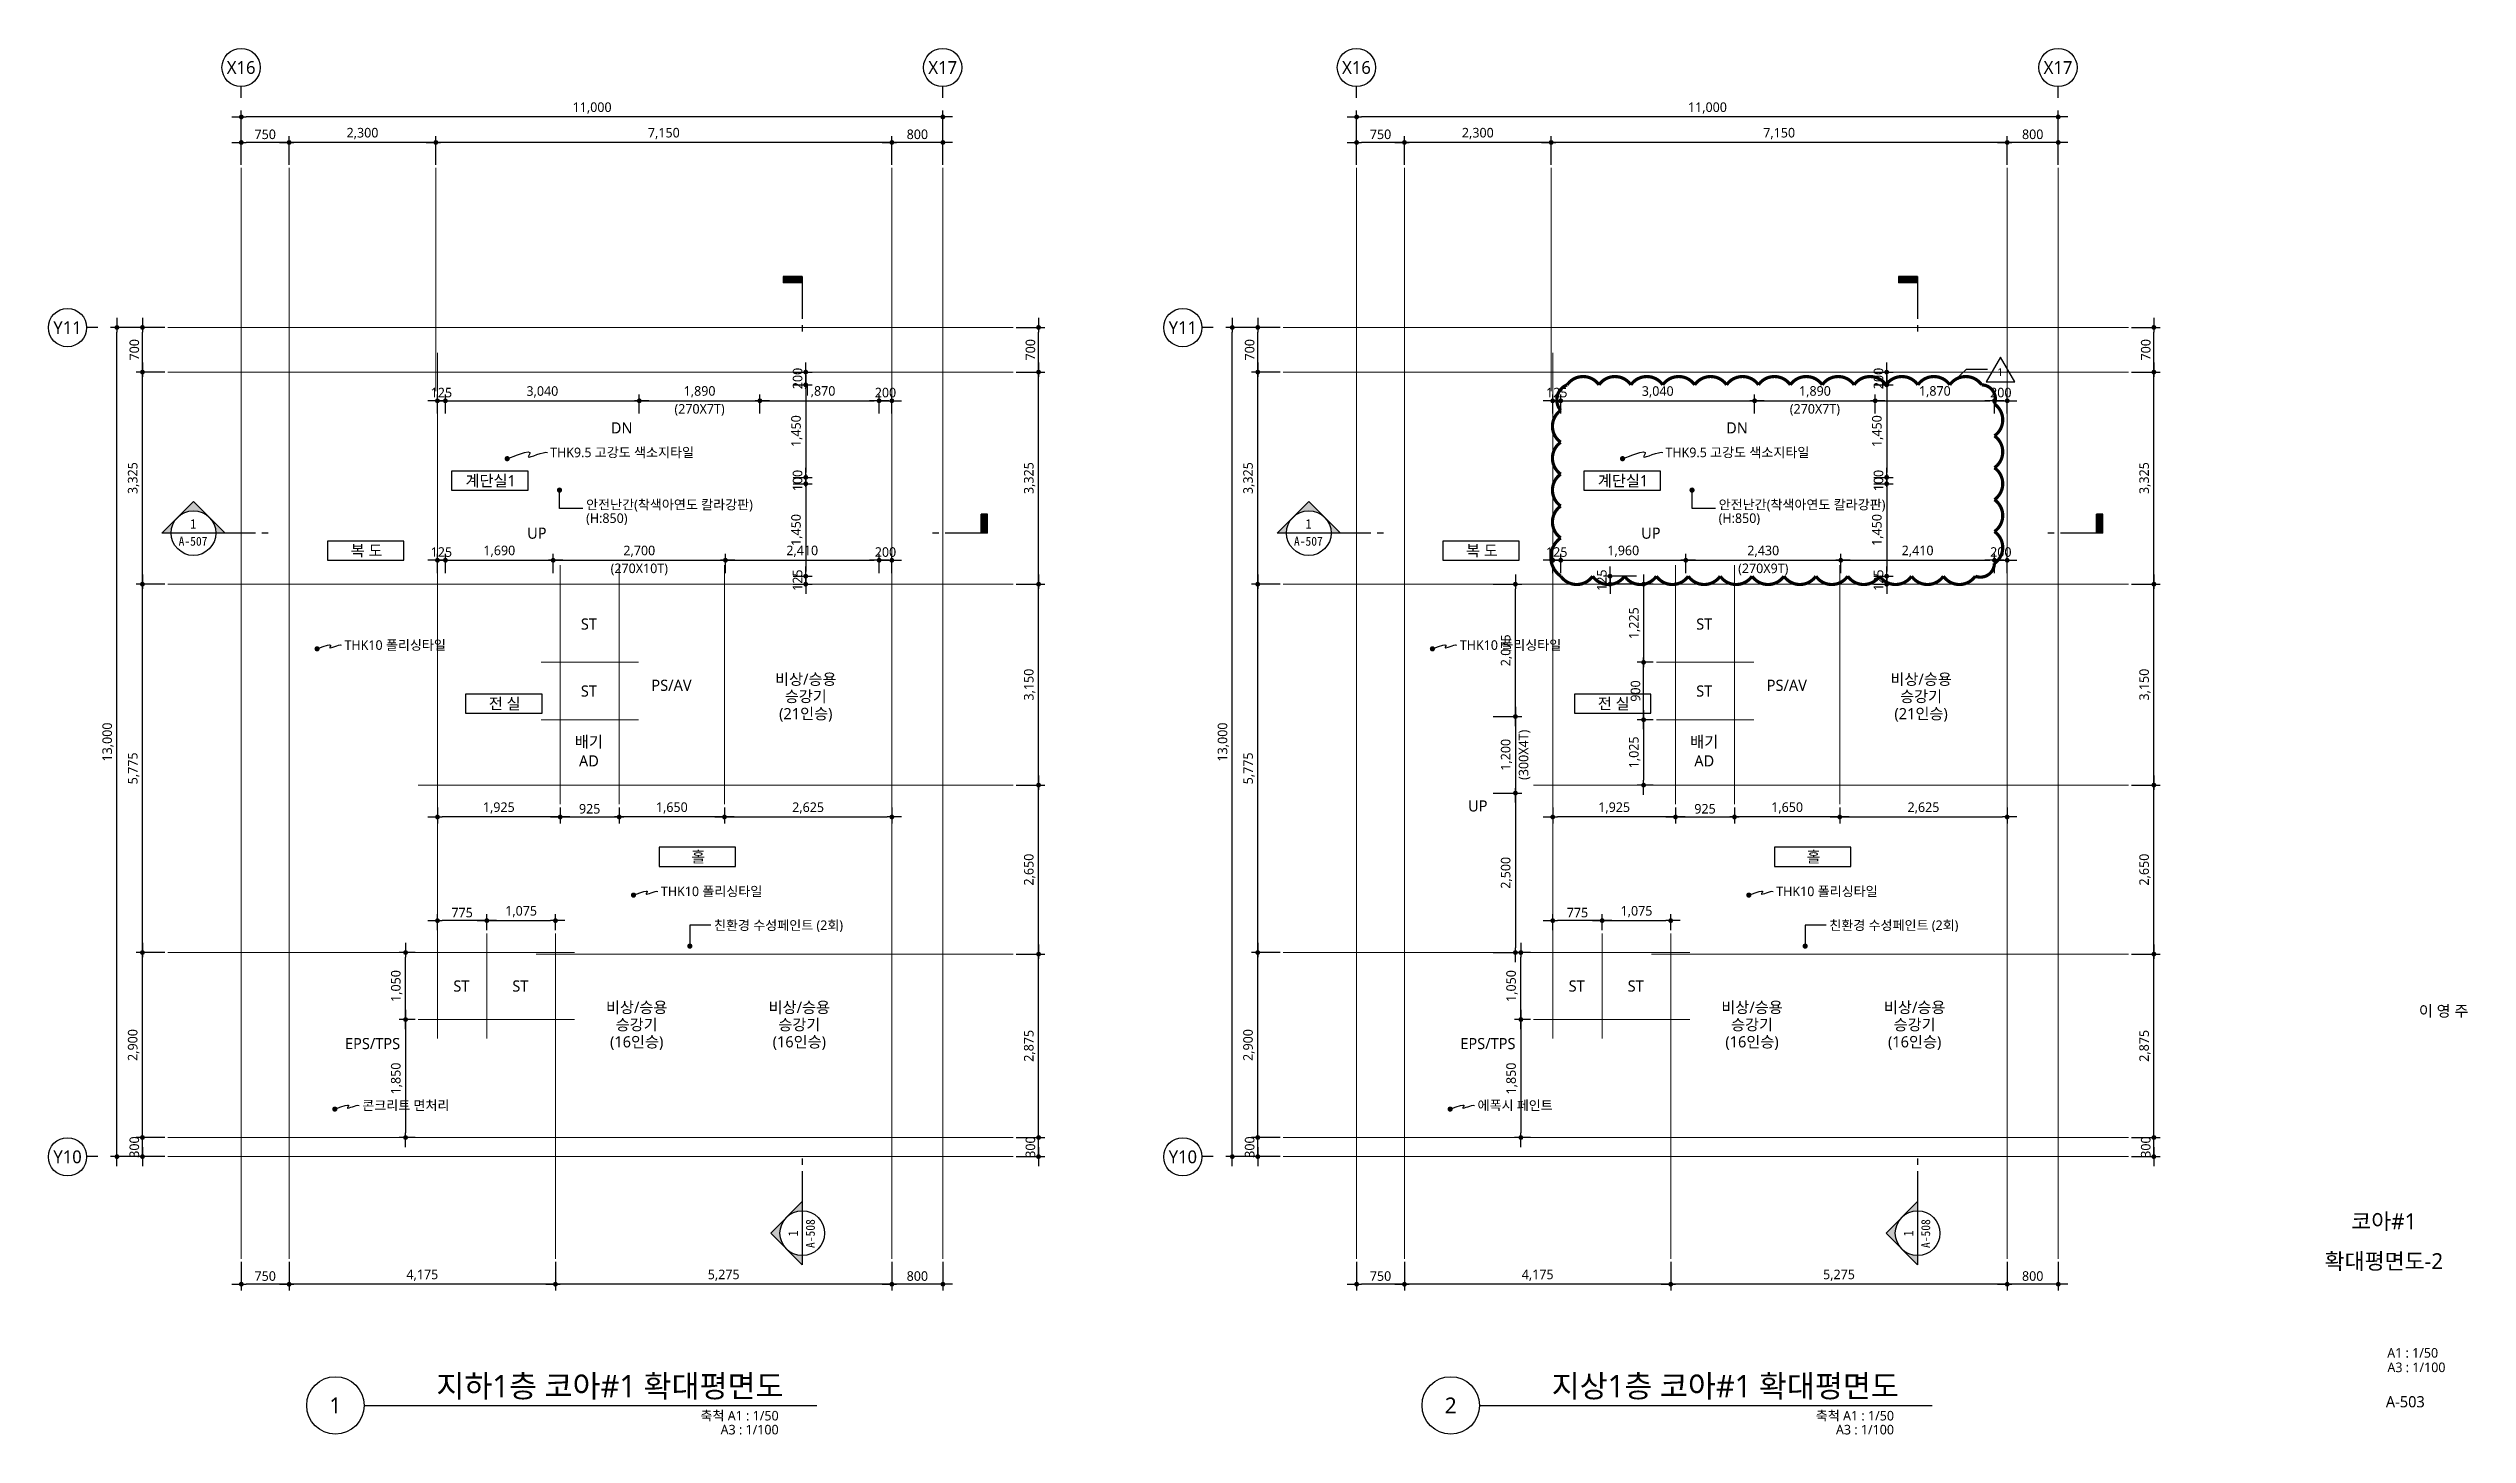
# Model space of a CAD drawing. Header units: millimetres. Extents: x 1424731 to 1631737, y 707248 to 849681.
# Drawn here: x 1467412 to 1505344, y 827948 to 849681 of the extents above; entities that cross this region are included whole.
import ezdxf
from ezdxf.enums import TextEntityAlignment as Align

# ---------------------------------------------------------------- set-up
doc = ezdxf.new("R2010")
doc.units = ezdxf.units.MM
doc.header["$MEASUREMENT"] = 0
doc.linetypes.add('CEN', pattern=[62, 60, -1, 0, -1])
doc.layers.get('0').update_dxf_attribs({"linetype": 'CONTINUOUS'})
for name, color, linetype, lineweight in [('A-AXIS-BUBL', 7, 'CONTINUOUS', 25), ('A-BORD-TEXT', 3, 'CONTINUOUS', 25), ('A-CNTL', 1, 'CEN', 15), ('A-DIMS', 7, 'CONTINUOUS', 25), ('A-MKXS-LEAD', 7, 'CONTINUOUS', 25), ('A-MKXS-MAK1', 3, 'CONTINUOUS', 25), ('A-MKXS-TEXT1', 3, 'CONTINUOUS', 25), ('A-MKXS-TEXT2', 7, 'CONTINUOUS', 25), ('A-MKXX-NAME', 3, 'CONTINUOUS', 25), ('A-MKXX-SYMB', 7, 'CONTINUOUS', 25), ('A-XXXX-SYMB', 7, 'CONTINUOUS', 25), ('A-XXXX-TXT1', 3, 'CONTINUOUS', 25), ('A-XXXX-TXT2', 3, 'CONTINUOUS', 25), ('REV-202205', 20, 'CONTINUOUS', 25)]:
    doc.layers.add(name, color=color, linetype=linetype, lineweight=lineweight)
doc.styles.add('HY울릉도L', font='')
doc.styles.add('돋움체', font='')
doc.styles.add('맑은고딕', font='malgun.ttf')
doc.styles.get('HY울릉도L').set_extended_font_data('HYwulM')
doc.styles.get('돋움체').set_extended_font_data('DotumChe')
doc.dimstyles.new('CDIM', dxfattribs={"dimtxt": 3, "dimasz": 1.5, "dimexe": 2, "dimexo": 1, "dimgap": 1, "dimtad": 1, "dimdec": 0, "dimrnd": 0.5, "dimzin": 0, "dimdsep": 32, "dimlunit": 6, "dimtxsty": 'HY울릉도L', "dimblk1": '_CIDOT', "dimblk2": '_CIDOT', "dimsah": 1, "dimcen": 5.5, "dimclrd": 2, "dimclre": 2, "dimclrt": 7, "dimadec": 0, "dimazin": 0, "dimtfac": 1, "dimtdec": 0, "dimtix": 1, "dimtmove": 2, "dimatfit": 1, "dimldrblk": '_CIDOT', "dimfxl": 1, "dimtolj": 1, "dimtzin": 0, "dimlwd": -1, "dimarcsym": 0})

msp = doc.modelspace()

# ---------------------------------------------------------------- texts
at = {"layer": 'A-BORD-TEXT', "style": '맑은고딕'}
for s, height, p in [('이 영 주', 175, (1505356.3, 834502.3)), ('A1 : 1/50', 150, (1504881.5, 829154.6)), ('A3 : 1/100', 150, (1504996.4, 828927.9)), ('A-503', 175, (1504671.7, 828376.1))]:
    msp.add_text(s, height=height, dxfattribs=at).set_placement(p, align=Align.RIGHT)
for s, p in [('코아#1', (1504030.7, 831292.4)), ('확대평면도-2', (1504030.7, 830667.4))]:
    msp.add_text(s, height=250, dxfattribs=at).set_placement(p, align=Align.MIDDLE_CENTER)
at = {"layer": 'A-MKXS-TEXT1', "style": '맑은고딕'}
for s, p in [('THK9.5 고강도 색소지타일', (1475278, 843347.4)), ('THK9.5 고강도 색소지타일', (1492765.5, 843347.4)), ('안전난간(착색아연도 칼라강판)', (1475843, 842528.5)), ('안전난간(착색아연도 칼라강판)', (1493600.5, 842528.5)), ('(H:850)', (1475843, 842315.5)), ('(H:850)', (1493600.5, 842315.5)), ('THK10 폴리싱타일', (1472054.8, 840326.7)), ('THK10 폴리싱타일', (1489542.3, 840326.7)), ('THK10 폴리싱타일', (1477015.9, 836465.4)), ('THK10 폴리싱타일', (1494503.4, 836465.4)), ('친환경 수성페인트 (2회)', (1477847.5, 835934.3)), ('친환경 수성페인트 (2회)', (1495335, 835934.3)), ('콘크리트 면처리', (1472332.5, 833110.4)), ('에폭시 페인트', (1489820, 833110.4))]:
    msp.add_text(s, height=150, dxfattribs=at).set_placement(p, align=Align.MIDDLE_LEFT)
at = {"layer": 'A-MKXX-NAME', "style": '맑은고딕'}
for s, p in [('DN', (1476400.3, 843731.2)), ('DN', (1493887.8, 843731.2)), ('계단실1', (1474346.6, 842902.9)), ('계단실1', (1492101.1, 842902.9)), ('UP', (1475071.1, 842081.2)), ('UP', (1492537.8, 842081.2)), ('복 도', (1472401.5, 841806.2)), ('복 도', (1489889, 841806.2)), ('ST', (1475887, 840656.2)), ('ST', (1493374.5, 840656.2)), ('비상/승용', (1479287, 839791.2)), ('비상/승용', (1496774.5, 839791.2)), ('전 실', (1474566.5, 839409)), ('ST', (1475887, 839606.2)), ('PS/AV', (1477182, 839695.9)), ('승강기', (1479287, 839521.2)), ('전 실', (1491954, 839409)), ('ST', (1493374.5, 839606.2)), ('PS/AV', (1494669.5, 839695.9)), ('승강기', (1496774.5, 839521.2)), ('(21인승)', (1479287, 839251.2)), ('(21인승)', (1496774.5, 839251.2)), ('배기', (1475887, 838810.4)), ('배기', (1493374.5, 838810.4)), ('AD', (1475887, 838510.4)), ('AD', (1493374.5, 838510.4)), ('UP', (1489824.5, 837804.9)), ('홀', (1477601.5, 837006.2)), ('홀', (1495089, 837006.2)), ('ST', (1473887, 834981.2)), ('ST', (1474812, 834981.2)), ('ST', (1491374.5, 834981.2)), ('ST', (1492299.5, 834981.2)), ('EPS/TPS', (1472495.2, 834078.7)), ('EPS/TPS', (1489982.6, 834078.7))]:
    msp.add_text(s, height=175, dxfattribs=at).set_placement(p, align=Align.MIDDLE_CENTER)
at = {"layer": 'A-XXXX-TXT1', "style": '맑은고딕'}
for s, p in [('지하1층 코아#1 확대평면도', (1478940, 828428.8)), ('지상1층 코아#1 확대평면도', (1496427.5, 828428.8))]:
    msp.add_text(s, height=350, dxfattribs=at).set_placement(p, align=Align.BOTTOM_RIGHT)
for s, p in [('1', (1471912, 828406.2)), ('2', (1489399.5, 828406.2))]:
    msp.add_text(s, height=250, dxfattribs=at).set_placement(p, align=Align.MIDDLE)
for s, p in [('축척 A1 : 1/50', (1478862.1, 828320)), ('A3 : 1/100', (1478862.1, 828101.1)), ('축척 A1 : 1/50', (1496349.6, 828320)), ('A3 : 1/100', (1496349.6, 828101.1))]:
    msp.add_text(s, height=150, dxfattribs=at).set_placement(p, align=Align.TOP_RIGHT)

# ---------------------------------------------------------------- blocks, each defined once
blk = doc.blocks.new('_CIDOT')
at = {"color": 0, "linetype": 'ByBlock'}
blk.add_line((2, 0), (-1, 0), dxfattribs=at)
at = {"color": 0, "linetype": 'ByBlock', "const_width": 0.5}
blk.add_lwpolyline([(-0.25, 0, 1), (0.25, 0, 1)], format="xyb", close=True, dxfattribs=at)
blk = doc.blocks.new('*D420')
at = {"layer": 'A-DIMS', "lineweight": -2, "transparency": 16777216}
for p, q in [((12150, -12700), (12600, -12700)), ((12150, -13000), (12600, -13000))]:
    blk.add_line(p, q, dxfattribs=at)
at = {"layer": 'A-DIMS', "transparency": 16777216}
for p, q in [((12500, -12625), (12500, -12550)), ((12500, -13000), (12500, -12700)), ((12500, -13075), (12500, -13150))]:
    blk.add_line(p, q, dxfattribs=at)
at = {"layer": 'A-DIMS', "transparency": 16777216, "xscale": 75, "yscale": 75, "zscale": 75}
for p, rotation in [((12500, -12700), 270), ((12500, -13000), 90)]:
    blk.add_blockref('_CIDOT', p, dxfattribs=dict(at, rotation=rotation))
at = {"layer": 'A-DIMS', "color": 3, "transparency": 16777216, "insert": (12373, -12850), "char_height": 150, "attachment_point": 5, "rotation": 90, "style": '맑은고딕'}
blk.add_mtext('\\A1;300', dxfattribs=at)
blk = doc.blocks.new('*D421')
at = {"layer": 'A-DIMS', "lineweight": -2, "transparency": 16777216}
for p, q in [((4925, -14650), (4925, -15100)), ((10200, -14650), (10200, -15100))]:
    blk.add_line(p, q, dxfattribs=at)
at = {"layer": 'A-DIMS', "transparency": 16777216}
blk.add_line((10125, -15000), (5000, -15000), dxfattribs=at)
at = {"layer": 'A-DIMS', "transparency": 16777216, "xscale": 75, "yscale": 75, "zscale": 75, "rotation": 180}
blk.add_blockref('_CIDOT', (4925, -15000), dxfattribs=at)
at = {"layer": 'A-DIMS', "transparency": 16777216, "xscale": 75, "yscale": 75, "zscale": 75}
blk.add_blockref('_CIDOT', (10200, -15000), dxfattribs=at)
at = {"layer": 'A-DIMS', "color": 3, "transparency": 16777216, "insert": (7563, -14860), "char_height": 150, "attachment_point": 5, "style": '맑은고딕'}
blk.add_mtext('\\A1;5,275', dxfattribs=at)
blk = doc.blocks.new('*D422')
at = {"layer": 'A-DIMS', "lineweight": -2, "transparency": 16777216}
for p, q in [((10200, -14650), (10200, -15100)), ((11000, -14650), (11000, -15100))]:
    blk.add_line(p, q, dxfattribs=at)
at = {"layer": 'A-DIMS', "transparency": 16777216}
blk.add_line((10925, -15000), (10275, -15000), dxfattribs=at)
at = {"layer": 'A-DIMS', "transparency": 16777216, "xscale": 75, "yscale": 75, "zscale": 75, "rotation": 180}
blk.add_blockref('_CIDOT', (10200, -15000), dxfattribs=at)
at = {"layer": 'A-DIMS', "transparency": 16777216, "xscale": 75, "yscale": 75, "zscale": 75}
blk.add_blockref('_CIDOT', (11000, -15000), dxfattribs=at)
at = {"layer": 'A-DIMS', "color": 3, "transparency": 16777216, "insert": (10600, -14873), "char_height": 150, "attachment_point": 5, "style": '맑은고딕'}
blk.add_mtext('\\A1;800', dxfattribs=at)
blk = doc.blocks.new('*D423')
at = {"layer": 'A-DIMS', "lineweight": -2, "transparency": 16777216}
for p, q in [((750, -14650), (750, -15100)), ((4925, -14650), (4925, -15100))]:
    blk.add_line(p, q, dxfattribs=at)
at = {"layer": 'A-DIMS', "transparency": 16777216}
blk.add_line((4850, -15000), (825, -15000), dxfattribs=at)
at = {"layer": 'A-DIMS', "transparency": 16777216, "xscale": 75, "yscale": 75, "zscale": 75, "rotation": 180}
blk.add_blockref('_CIDOT', (750, -15000), dxfattribs=at)
at = {"layer": 'A-DIMS', "transparency": 16777216, "xscale": 75, "yscale": 75, "zscale": 75}
blk.add_blockref('_CIDOT', (4925, -15000), dxfattribs=at)
at = {"layer": 'A-DIMS', "color": 3, "transparency": 16777216, "insert": (2838, -14860), "char_height": 150, "attachment_point": 5, "style": '맑은고딕'}
blk.add_mtext('\\A1;4,175', dxfattribs=at)
blk = doc.blocks.new('*D424')
at = {"layer": 'A-DIMS', "lineweight": -2, "transparency": 16777216}
for p, q in [((0, -14650), (0, -15100)), ((750, -14650), (750, -15100))]:
    blk.add_line(p, q, dxfattribs=at)
at = {"layer": 'A-DIMS', "transparency": 16777216}
blk.add_line((675, -15000), (75, -15000), dxfattribs=at)
at = {"layer": 'A-DIMS', "transparency": 16777216, "xscale": 75, "yscale": 75, "zscale": 75, "rotation": 180}
blk.add_blockref('_CIDOT', (0, -15000), dxfattribs=at)
at = {"layer": 'A-DIMS', "transparency": 16777216, "xscale": 75, "yscale": 75, "zscale": 75}
blk.add_blockref('_CIDOT', (750, -15000), dxfattribs=at)
at = {"layer": 'A-DIMS', "color": 3, "transparency": 16777216, "insert": (375, -14873), "char_height": 150, "attachment_point": 5, "style": '맑은고딕'}
blk.add_mtext('\\A1;750', dxfattribs=at)
blk = doc.blocks.new('*D425')
at = {"layer": 'A-DIMS', "lineweight": -2, "transparency": 16777216}
for p, q in [((-1200, 0), (-2050, 0)), ((-1200, -13000), (-2050, -13000))]:
    blk.add_line(p, q, dxfattribs=at)
at = {"layer": 'A-DIMS', "transparency": 16777216}
blk.add_line((-1950, -12925), (-1950, -75), dxfattribs=at)
at = {"layer": 'A-DIMS', "transparency": 16777216, "xscale": 75, "yscale": 75, "zscale": 75}
for p, rotation in [((-1950, 0), 90), ((-1950, -13000), 270)]:
    blk.add_blockref('_CIDOT', p, dxfattribs=dict(at, rotation=rotation))
at = {"layer": 'A-DIMS', "color": 3, "transparency": 16777216, "insert": (-2090, -6500), "char_height": 150, "attachment_point": 5, "rotation": 90, "style": '맑은고딕'}
blk.add_mtext('\\A1;13,000', dxfattribs=at)
blk = doc.blocks.new('*D426')
at = {"layer": 'A-DIMS', "lineweight": -2, "transparency": 16777216}
for p, q in [((12150, -9825), (12600, -9825)), ((12150, -12700), (12600, -12700))]:
    blk.add_line(p, q, dxfattribs=at)
at = {"layer": 'A-DIMS', "transparency": 16777216}
blk.add_line((12500, -12625), (12500, -9900), dxfattribs=at)
at = {"layer": 'A-DIMS', "transparency": 16777216, "xscale": 75, "yscale": 75, "zscale": 75}
for p, rotation in [((12500, -9825), 90), ((12500, -12700), 270)]:
    blk.add_blockref('_CIDOT', p, dxfattribs=dict(at, rotation=rotation))
at = {"layer": 'A-DIMS', "color": 3, "transparency": 16777216, "insert": (12360, -11263), "char_height": 150, "attachment_point": 5, "rotation": 90, "style": '맑은고딕'}
blk.add_mtext('\\A1;2,875', dxfattribs=at)
blk = doc.blocks.new('*D427')
at = {"layer": 'A-DIMS', "lineweight": -2, "transparency": 16777216}
for p, q in [((12150, -7175), (12600, -7175)), ((12150, -9825), (12600, -9825))]:
    blk.add_line(p, q, dxfattribs=at)
at = {"layer": 'A-DIMS', "transparency": 16777216}
blk.add_line((12500, -9750), (12500, -7250), dxfattribs=at)
at = {"layer": 'A-DIMS', "transparency": 16777216, "xscale": 75, "yscale": 75, "zscale": 75}
for p, rotation in [((12500, -7175), 90), ((12500, -9825), 270)]:
    blk.add_blockref('_CIDOT', p, dxfattribs=dict(at, rotation=rotation))
at = {"layer": 'A-DIMS', "color": 3, "transparency": 16777216, "insert": (12360, -8500), "char_height": 150, "attachment_point": 5, "rotation": 90, "style": '맑은고딕'}
blk.add_mtext('\\A1;2,650', dxfattribs=at)
blk = doc.blocks.new('*D428')
at = {"layer": 'A-DIMS', "lineweight": -2, "transparency": 16777216}
for p, q in [((12150, -4025), (12600, -4025)), ((12150, -7175), (12600, -7175))]:
    blk.add_line(p, q, dxfattribs=at)
at = {"layer": 'A-DIMS', "transparency": 16777216}
blk.add_line((12500, -7100), (12500, -4100), dxfattribs=at)
at = {"layer": 'A-DIMS', "transparency": 16777216, "xscale": 75, "yscale": 75, "zscale": 75}
for p, rotation in [((12500, -4025), 90), ((12500, -7175), 270)]:
    blk.add_blockref('_CIDOT', p, dxfattribs=dict(at, rotation=rotation))
at = {"layer": 'A-DIMS', "color": 3, "transparency": 16777216, "insert": (12360, -5600), "char_height": 150, "attachment_point": 5, "rotation": 90, "style": '맑은고딕'}
blk.add_mtext('\\A1;3,150', dxfattribs=at)
blk = doc.blocks.new('*D429')
at = {"layer": 'A-DIMS', "lineweight": -2, "transparency": 16777216}
for p, q in [((12150, -700), (12600, -700)), ((12150, -4025), (12600, -4025))]:
    blk.add_line(p, q, dxfattribs=at)
at = {"layer": 'A-DIMS', "transparency": 16777216}
blk.add_line((12500, -3950), (12500, -775), dxfattribs=at)
at = {"layer": 'A-DIMS', "transparency": 16777216, "xscale": 75, "yscale": 75, "zscale": 75}
for p, rotation in [((12500, -700), 90), ((12500, -4025), 270)]:
    blk.add_blockref('_CIDOT', p, dxfattribs=dict(at, rotation=rotation))
at = {"layer": 'A-DIMS', "color": 3, "transparency": 16777216, "insert": (12360, -2362), "char_height": 150, "attachment_point": 5, "rotation": 90, "style": '맑은고딕'}
blk.add_mtext('\\A1;3,325', dxfattribs=at)
blk = doc.blocks.new('*D430')
at = {"layer": 'A-DIMS', "lineweight": -2, "transparency": 16777216}
for p, q in [((12150, 0), (12600, 0)), ((12150, -700), (12600, -700))]:
    blk.add_line(p, q, dxfattribs=at)
at = {"layer": 'A-DIMS', "transparency": 16777216}
blk.add_line((12500, -625), (12500, -75), dxfattribs=at)
at = {"layer": 'A-DIMS', "transparency": 16777216, "xscale": 75, "yscale": 75, "zscale": 75}
for p, rotation in [((12500, 0), 90), ((12500, -700), 270)]:
    blk.add_blockref('_CIDOT', p, dxfattribs=dict(at, rotation=rotation))
at = {"layer": 'A-DIMS', "color": 3, "transparency": 16777216, "insert": (12373, -350), "char_height": 150, "attachment_point": 5, "rotation": 90, "style": '맑은고딕'}
blk.add_mtext('\\A1;700', dxfattribs=at)
blk = doc.blocks.new('*D431')
at = {"layer": 'A-DIMS', "lineweight": -2, "transparency": 16777216}
for p, q in [((-1200, -12700), (-1650, -12700)), ((-1200, -13000), (-1650, -13000))]:
    blk.add_line(p, q, dxfattribs=at)
at = {"layer": 'A-DIMS', "transparency": 16777216}
for p, q in [((-1550, -12625), (-1550, -12550)), ((-1550, -13000), (-1550, -12700)), ((-1550, -13075), (-1550, -13150))]:
    blk.add_line(p, q, dxfattribs=at)
at = {"layer": 'A-DIMS', "transparency": 16777216, "xscale": 75, "yscale": 75, "zscale": 75}
for p, rotation in [((-1550, -12700), 270), ((-1550, -13000), 90)]:
    blk.add_blockref('_CIDOT', p, dxfattribs=dict(at, rotation=rotation))
at = {"layer": 'A-DIMS', "color": 3, "transparency": 16777216, "insert": (-1677, -12850), "char_height": 150, "attachment_point": 5, "rotation": 90, "style": '맑은고딕'}
blk.add_mtext('\\A1;300', dxfattribs=at)
blk = doc.blocks.new('*D432')
at = {"layer": 'A-DIMS', "lineweight": -2, "transparency": 16777216}
for p, q in [((-1200, -9800), (-1650, -9800)), ((-1200, -12700), (-1650, -12700))]:
    blk.add_line(p, q, dxfattribs=at)
at = {"layer": 'A-DIMS', "transparency": 16777216}
blk.add_line((-1550, -12625), (-1550, -9875), dxfattribs=at)
at = {"layer": 'A-DIMS', "transparency": 16777216, "xscale": 75, "yscale": 75, "zscale": 75}
for p, rotation in [((-1550, -9800), 90), ((-1550, -12700), 270)]:
    blk.add_blockref('_CIDOT', p, dxfattribs=dict(at, rotation=rotation))
at = {"layer": 'A-DIMS', "color": 3, "transparency": 16777216, "insert": (-1690, -11250), "char_height": 150, "attachment_point": 5, "rotation": 90, "style": '맑은고딕'}
blk.add_mtext('\\A1;2,900', dxfattribs=at)
blk = doc.blocks.new('*D433')
at = {"layer": 'A-DIMS', "lineweight": -2, "transparency": 16777216}
for p, q in [((-1200, -4025), (-1650, -4025)), ((-1200, -9800), (-1650, -9800))]:
    blk.add_line(p, q, dxfattribs=at)
at = {"layer": 'A-DIMS', "transparency": 16777216}
blk.add_line((-1550, -9725), (-1550, -4100), dxfattribs=at)
at = {"layer": 'A-DIMS', "transparency": 16777216, "xscale": 75, "yscale": 75, "zscale": 75}
for p, rotation in [((-1550, -4025), 90), ((-1550, -9800), 270)]:
    blk.add_blockref('_CIDOT', p, dxfattribs=dict(at, rotation=rotation))
at = {"layer": 'A-DIMS', "color": 3, "transparency": 16777216, "insert": (-1689, -6913), "char_height": 150, "attachment_point": 5, "rotation": 90, "style": '맑은고딕'}
blk.add_mtext('\\A1;5,775', dxfattribs=at)
blk = doc.blocks.new('*D434')
at = {"layer": 'A-DIMS', "lineweight": -2, "transparency": 16777216}
for p, q in [((-1200, 0), (-1650, 0)), ((-1200, -700), (-1650, -700))]:
    blk.add_line(p, q, dxfattribs=at)
at = {"layer": 'A-DIMS', "transparency": 16777216}
blk.add_line((-1550, -625), (-1550, -75), dxfattribs=at)
at = {"layer": 'A-DIMS', "transparency": 16777216, "xscale": 75, "yscale": 75, "zscale": 75}
for p, rotation in [((-1550, 0), 90), ((-1550, -700), 270)]:
    blk.add_blockref('_CIDOT', p, dxfattribs=dict(at, rotation=rotation))
at = {"layer": 'A-DIMS', "color": 3, "transparency": 16777216, "insert": (-1677, -350), "char_height": 150, "attachment_point": 5, "rotation": 90, "style": '맑은고딕'}
blk.add_mtext('\\A1;700', dxfattribs=at)
blk = doc.blocks.new('*D414')
at = {"layer": 'A-DIMS', "lineweight": -2, "transparency": 16777216}
for p, q in [((3050, 2550), (3050, 3000)), ((10200, 2550), (10200, 3000))]:
    blk.add_line(p, q, dxfattribs=at)
at = {"layer": 'A-DIMS', "transparency": 16777216}
blk.add_line((10125, 2900), (3125, 2900), dxfattribs=at)
at = {"layer": 'A-DIMS', "transparency": 16777216, "xscale": 75, "yscale": 75, "zscale": 75, "rotation": 180}
blk.add_blockref('_CIDOT', (3050, 2900), dxfattribs=at)
at = {"layer": 'A-DIMS', "transparency": 16777216, "xscale": 75, "yscale": 75, "zscale": 75}
blk.add_blockref('_CIDOT', (10200, 2900), dxfattribs=at)
at = {"layer": 'A-DIMS', "color": 3, "transparency": 16777216, "insert": (6625, 3040), "char_height": 150, "attachment_point": 5, "style": '맑은고딕'}
blk.add_mtext('\\A1;7,150', dxfattribs=at)
blk = doc.blocks.new('*D415')
at = {"layer": 'A-DIMS', "lineweight": -2, "transparency": 16777216}
for p, q in [((0, 2550), (0, 3400)), ((11000, 2550), (11000, 3400))]:
    blk.add_line(p, q, dxfattribs=at)
at = {"layer": 'A-DIMS', "transparency": 16777216}
blk.add_line((10925, 3300), (75, 3300), dxfattribs=at)
at = {"layer": 'A-DIMS', "transparency": 16777216, "xscale": 75, "yscale": 75, "zscale": 75, "rotation": 180}
blk.add_blockref('_CIDOT', (0, 3300), dxfattribs=at)
at = {"layer": 'A-DIMS', "transparency": 16777216, "xscale": 75, "yscale": 75, "zscale": 75}
blk.add_blockref('_CIDOT', (11000, 3300), dxfattribs=at)
at = {"layer": 'A-DIMS', "color": 3, "transparency": 16777216, "insert": (5500, 3440), "char_height": 150, "attachment_point": 5, "style": '맑은고딕'}
blk.add_mtext('\\A1;11,000', dxfattribs=at)
blk = doc.blocks.new('*D416')
at = {"layer": 'A-DIMS', "lineweight": -2, "transparency": 16777216}
for p, q in [((10200, 2550), (10200, 3000)), ((11000, 2550), (11000, 3000))]:
    blk.add_line(p, q, dxfattribs=at)
at = {"layer": 'A-DIMS', "transparency": 16777216}
blk.add_line((10925, 2900), (10275, 2900), dxfattribs=at)
at = {"layer": 'A-DIMS', "transparency": 16777216, "xscale": 75, "yscale": 75, "zscale": 75, "rotation": 180}
blk.add_blockref('_CIDOT', (10200, 2900), dxfattribs=at)
at = {"layer": 'A-DIMS', "transparency": 16777216, "xscale": 75, "yscale": 75, "zscale": 75}
blk.add_blockref('_CIDOT', (11000, 2900), dxfattribs=at)
at = {"layer": 'A-DIMS', "color": 3, "transparency": 16777216, "insert": (10600, 3027), "char_height": 150, "attachment_point": 5, "style": '맑은고딕'}
blk.add_mtext('\\A1;800', dxfattribs=at)
blk = doc.blocks.new('*D417')
at = {"layer": 'A-DIMS', "lineweight": -2, "transparency": 16777216}
for p, q in [((750, 2550), (750, 3000)), ((3050, 2550), (3050, 3000))]:
    blk.add_line(p, q, dxfattribs=at)
at = {"layer": 'A-DIMS', "transparency": 16777216}
blk.add_line((2975, 2900), (825, 2900), dxfattribs=at)
at = {"layer": 'A-DIMS', "transparency": 16777216, "xscale": 75, "yscale": 75, "zscale": 75, "rotation": 180}
blk.add_blockref('_CIDOT', (750, 2900), dxfattribs=at)
at = {"layer": 'A-DIMS', "transparency": 16777216, "xscale": 75, "yscale": 75, "zscale": 75}
blk.add_blockref('_CIDOT', (3050, 2900), dxfattribs=at)
at = {"layer": 'A-DIMS', "color": 3, "transparency": 16777216, "insert": (1900, 3040), "char_height": 150, "attachment_point": 5, "style": '맑은고딕'}
blk.add_mtext('\\A1;2,300', dxfattribs=at)
blk = doc.blocks.new('*D418')
at = {"layer": 'A-DIMS', "lineweight": -2, "transparency": 16777216}
for p, q in [((0, 2550), (0, 3000)), ((750, 2550), (750, 3000))]:
    blk.add_line(p, q, dxfattribs=at)
at = {"layer": 'A-DIMS', "transparency": 16777216}
blk.add_line((675, 2900), (75, 2900), dxfattribs=at)
at = {"layer": 'A-DIMS', "transparency": 16777216, "xscale": 75, "yscale": 75, "zscale": 75, "rotation": 180}
blk.add_blockref('_CIDOT', (0, 2900), dxfattribs=at)
at = {"layer": 'A-DIMS', "transparency": 16777216, "xscale": 75, "yscale": 75, "zscale": 75}
blk.add_blockref('_CIDOT', (750, 2900), dxfattribs=at)
at = {"layer": 'A-DIMS', "color": 3, "transparency": 16777216, "insert": (375, 3027), "char_height": 150, "attachment_point": 5, "style": '맑은고딕'}
blk.add_mtext('\\A1;750', dxfattribs=at)
blk = doc.blocks.new('*D419')
at = {"layer": 'A-DIMS', "lineweight": -2, "transparency": 16777216}
for p, q in [((-1200, -700), (-1650, -700)), ((-1200, -4025), (-1650, -4025))]:
    blk.add_line(p, q, dxfattribs=at)
at = {"layer": 'A-DIMS', "transparency": 16777216}
blk.add_line((-1550, -3950), (-1550, -775), dxfattribs=at)
at = {"layer": 'A-DIMS', "transparency": 16777216, "xscale": 75, "yscale": 75, "zscale": 75}
for p, rotation in [((-1550, -700), 90), ((-1550, -4025), 270)]:
    blk.add_blockref('_CIDOT', p, dxfattribs=dict(at, rotation=rotation))
at = {"layer": 'A-DIMS', "color": 3, "transparency": 16777216, "insert": (-1690, -2362), "char_height": 150, "attachment_point": 5, "rotation": 90, "style": '맑은고딕'}
blk.add_mtext('\\A1;3,325', dxfattribs=at)
blk = doc.blocks.new('*D90')
at = {"layer": 'A-DIMS', "lineweight": -2, "transparency": 16777216}
for p, q in [((1490064, 839206), (1490514, 839206)), ((1490064, 838006), (1490514, 838006))]:
    blk.add_line(p, q, dxfattribs=at)
at = {"layer": 'A-DIMS', "transparency": 16777216}
blk.add_line((1490414, 839131), (1490414, 838081), dxfattribs=at)
at = {"layer": 'A-DIMS', "transparency": 16777216, "xscale": 75, "yscale": 75, "zscale": 75}
for p, rotation in [((1490414, 839206), 90), ((1490414, 838006), 270)]:
    blk.add_blockref('_CIDOT', p, dxfattribs=dict(at, rotation=rotation))
at = {"layer": 'A-DIMS', "color": 3, "transparency": 16777216, "char_height": 150, "attachment_point": 5, "rotation": 90, "style": '맑은고딕'}
for s, insert in [('\\A1;1,200', (1490274, 838606)), ('\\A1;(300X4T)', (1490558, 838606))]:
    blk.add_mtext(s, dxfattribs=dict(at, insert=insert))
blk = doc.blocks.new('*D91')
at = {"layer": 'A-DIMS', "lineweight": -2, "transparency": 16777216}
for p, q in [((1490064, 841281), (1490514, 841281)), ((1490064, 839206), (1490514, 839206))]:
    blk.add_line(p, q, dxfattribs=at)
at = {"layer": 'A-DIMS', "transparency": 16777216}
blk.add_line((1490414, 839281), (1490414, 841206), dxfattribs=at)
at = {"layer": 'A-DIMS', "transparency": 16777216, "xscale": 75, "yscale": 75, "zscale": 75}
for p, rotation in [((1490414, 841281), 90), ((1490414, 839206), 270)]:
    blk.add_blockref('_CIDOT', p, dxfattribs=dict(at, rotation=rotation))
at = {"layer": 'A-DIMS', "color": 3, "transparency": 16777216, "insert": (1490274, 840244), "char_height": 150, "attachment_point": 5, "rotation": 90, "style": '맑은고딕'}
blk.add_mtext('\\A1;2,075', dxfattribs=at)
blk = doc.blocks.new('*D92')
at = {"layer": 'A-DIMS', "lineweight": -2, "transparency": 16777216}
for p, q in [((1490064, 838006), (1490514, 838006)), ((1490064, 835506), (1490514, 835506))]:
    blk.add_line(p, q, dxfattribs=at)
at = {"layer": 'A-DIMS', "transparency": 16777216}
blk.add_line((1490414, 837931), (1490414, 835581), dxfattribs=at)
at = {"layer": 'A-DIMS', "transparency": 16777216, "xscale": 75, "yscale": 75, "zscale": 75}
for p, rotation in [((1490414, 838006), 90), ((1490414, 835506), 270)]:
    blk.add_blockref('_CIDOT', p, dxfattribs=dict(at, rotation=rotation))
at = {"layer": 'A-DIMS', "color": 3, "transparency": 16777216, "insert": (1490274, 836756), "char_height": 150, "attachment_point": 5, "rotation": 90, "style": '맑은고딕'}
blk.add_mtext('\\A1;2,500', dxfattribs=at)
blk = doc.blocks.new('CORE 1- 단면')
at = {"layer": 'A-MKXS-MAK1'}
for points in [[(9245, 15395), (9245, 15495), (9545, 15495), (9545, 15395)], [(12350, 11770), (12450, 11770), (12450, 11470), (12350, 11470)]]:
    blk.add_hatch(color=256, dxfattribs=at).paths.add_polyline_path(points)
h = blk.add_hatch(color=256, dxfattribs=at)
h.paths.add_polyline_path([(0, 11965), (247, 11717, 0.414214), (-247, 11717)])
h.paths.add_polyline_path([(247, 11717), (495, 11470), (350, 11470, 0.198912)])
h.paths.add_polyline_path([(-247, 11717, 0.198912), (-350, 11470), (-495, 11470)])
h = blk.add_hatch(color=256, dxfattribs=at)
h.paths.add_polyline_path([(9050, 495), (9297, 742, 0.414214), (9297, 247)])
h.paths.add_polyline_path([(9297, 742), (9545, 990), (9545, 845, 0.198912)])
h.paths.add_polyline_path([(9297, 247, 0.198912), (9545, 145), (9545, 0)])
for p, q in [((9245, 15495), (9245, 15395)), ((9545, 15495), (9245, 15495)), ((9545, 15395), (9245, 15395)), ((9545, 15495), (9545, 14832)), ((9545, 14732), (9545, 14632)), ((-495, 11470), (0, 11965)), ((495, 11470), (0, 11965)), ((12450, 11770), (12350, 11770)), ((12350, 11470), (12350, 11770)), ((12450, 11470), (12450, 11770)), ((973, 11470), (-495, 11470)), ((1173, 11470), (1073, 11470)), ((11687, 11470), (11587, 11470)), ((12450, 11470), (11787, 11470)), ((9545, 1668), (9545, 1568)), ((9545, 1468), (9545, 0)), ((9545, 990), (9050, 495)), ((9545, 0), (9050, 495))]:
    blk.add_line(p, q, dxfattribs=at)
for centre in [(0, 11470), (9545, 495)]:
    blk.add_circle(centre, 350, dxfattribs=at)
at = {"layer": 'A-MKXS-TEXT2', "style": '돋움체'}
for s, height, p in [('A-507', 140, (-7, 11342)), ('1', 150, (-4, 11614))]:
    blk.add_text(s, height=height, dxfattribs=at).set_placement(p, align=Align.MIDDLE)
for s, height, p in [('1', 150, (9401, 491)), ('A-508', 140, (9673, 488))]:
    blk.add_text(s, height=height, rotation=90, dxfattribs=at).set_placement(p, align=Align.MIDDLE)
blk = doc.blocks.new('비상승용승강기16인승')
at = {"layer": 'A-MKXX-NAME', "style": '맑은고딕'}
for s, p in [('비상/승용', (0, 270)), ('승강기', (0, 0)), ('(16인승)', (0, -270))]:
    blk.add_text(s, height=175, dxfattribs=at).set_placement(p, align=Align.MIDDLE_CENTER)
blk = doc.blocks.new('*D341')
at = {"layer": 'A-DIMS', "lineweight": -2, "transparency": 16777216}
for p, q in [((1492314, 841406), (1491797, 841406)), ((1492314, 841281), (1491797, 841281))]:
    blk.add_line(p, q, dxfattribs=at)
at = {"layer": 'A-DIMS', "transparency": 16777216}
for p, q in [((1491897, 841481), (1491897, 841556)), ((1491897, 841281), (1491897, 841406)), ((1491897, 841206), (1491897, 841131))]:
    blk.add_line(p, q, dxfattribs=at)
at = {"layer": 'A-DIMS', "transparency": 16777216, "xscale": 75, "yscale": 75, "zscale": 75}
for p, rotation in [((1491897, 841406), 270), ((1491897, 841281), 90)]:
    blk.add_blockref('_CIDOT', p, dxfattribs=dict(at, rotation=rotation))
at = {"layer": 'A-DIMS', "color": 3, "transparency": 16777216, "insert": (1491769, 841344), "char_height": 150, "attachment_point": 5, "rotation": 90, "style": '맑은고딕'}
blk.add_mtext('\\A1;125', dxfattribs=at)
blk = doc.blocks.new('*D473')
at = {"layer": 'A-DIMS', "lineweight": -2, "transparency": 16777216}
for p, q in [((1492924, 837781), (1492924, 837531)), ((1493849, 837781), (1493849, 837531))]:
    blk.add_line(p, q, dxfattribs=at)
at = {"layer": 'A-DIMS', "transparency": 16777216}
blk.add_line((1492999, 837631), (1493774, 837631), dxfattribs=at)
at = {"layer": 'A-DIMS', "transparency": 16777216, "xscale": 75, "yscale": 75, "zscale": 75, "rotation": 180}
blk.add_blockref('_CIDOT', (1492924, 837631), dxfattribs=at)
at = {"layer": 'A-DIMS', "transparency": 16777216, "xscale": 75, "yscale": 75, "zscale": 75}
blk.add_blockref('_CIDOT', (1493849, 837631), dxfattribs=at)
at = {"layer": 'A-DIMS', "color": 3, "transparency": 16777216, "insert": (1493387, 837759), "char_height": 150, "attachment_point": 5, "style": '맑은고딕'}
blk.add_mtext('\\A1;925', dxfattribs=at)
blk = doc.blocks.new('*D474')
at = {"layer": 'A-DIMS', "lineweight": -2, "transparency": 16777216}
for p, q in [((1490999, 837781), (1490999, 837531)), ((1492924, 837781), (1492924, 837531))]:
    blk.add_line(p, q, dxfattribs=at)
at = {"layer": 'A-DIMS', "transparency": 16777216}
blk.add_line((1492849, 837631), (1491074, 837631), dxfattribs=at)
at = {"layer": 'A-DIMS', "transparency": 16777216, "xscale": 75, "yscale": 75, "zscale": 75, "rotation": 180}
blk.add_blockref('_CIDOT', (1490999, 837631), dxfattribs=at)
at = {"layer": 'A-DIMS', "transparency": 16777216, "xscale": 75, "yscale": 75, "zscale": 75}
blk.add_blockref('_CIDOT', (1492924, 837631), dxfattribs=at)
at = {"layer": 'A-DIMS', "color": 3, "transparency": 16777216, "insert": (1491962, 837772), "char_height": 150, "attachment_point": 5, "style": '맑은고딕'}
blk.add_mtext('\\A1;1,925', dxfattribs=at)
blk = doc.blocks.new('*D475')
at = {"layer": 'A-DIMS', "lineweight": -2, "transparency": 16777216}
for p, q in [((1493849, 837781), (1493849, 837531)), ((1495499, 837781), (1495499, 837531))]:
    blk.add_line(p, q, dxfattribs=at)
at = {"layer": 'A-DIMS', "transparency": 16777216}
blk.add_line((1495424, 837631), (1493924, 837631), dxfattribs=at)
at = {"layer": 'A-DIMS', "transparency": 16777216, "xscale": 75, "yscale": 75, "zscale": 75, "rotation": 180}
blk.add_blockref('_CIDOT', (1493849, 837631), dxfattribs=at)
at = {"layer": 'A-DIMS', "transparency": 16777216, "xscale": 75, "yscale": 75, "zscale": 75}
blk.add_blockref('_CIDOT', (1495499, 837631), dxfattribs=at)
at = {"layer": 'A-DIMS', "color": 3, "transparency": 16777216, "insert": (1494674, 837772), "char_height": 150, "attachment_point": 5, "style": '맑은고딕'}
blk.add_mtext('\\A1;1,650', dxfattribs=at)
blk = doc.blocks.new('*D476')
at = {"layer": 'A-DIMS', "lineweight": -2, "transparency": 16777216}
for p, q in [((1495499, 837781), (1495499, 837531)), ((1498124, 837781), (1498124, 837531))]:
    blk.add_line(p, q, dxfattribs=at)
at = {"layer": 'A-DIMS', "transparency": 16777216}
blk.add_line((1495574, 837631), (1498049, 837631), dxfattribs=at)
at = {"layer": 'A-DIMS', "transparency": 16777216, "xscale": 75, "yscale": 75, "zscale": 75, "rotation": 180}
blk.add_blockref('_CIDOT', (1495499, 837631), dxfattribs=at)
at = {"layer": 'A-DIMS', "transparency": 16777216, "xscale": 75, "yscale": 75, "zscale": 75}
blk.add_blockref('_CIDOT', (1498124, 837631), dxfattribs=at)
at = {"layer": 'A-DIMS', "color": 3, "transparency": 16777216, "insert": (1496812, 837771), "char_height": 150, "attachment_point": 5, "style": '맑은고딕'}
blk.add_mtext('\\A1;2,625', dxfattribs=at)
blk = doc.blocks.new('*D477')
at = {"layer": 'A-DIMS', "lineweight": -2, "transparency": 16777216}
for p, q in [((1490999, 835856), (1490999, 836106)), ((1491774, 835856), (1491774, 836106))]:
    blk.add_line(p, q, dxfattribs=at)
at = {"layer": 'A-DIMS', "transparency": 16777216}
blk.add_line((1491699, 836006), (1491074, 836006), dxfattribs=at)
at = {"layer": 'A-DIMS', "transparency": 16777216, "xscale": 75, "yscale": 75, "zscale": 75, "rotation": 180}
blk.add_blockref('_CIDOT', (1490999, 836006), dxfattribs=at)
at = {"layer": 'A-DIMS', "transparency": 16777216, "xscale": 75, "yscale": 75, "zscale": 75}
blk.add_blockref('_CIDOT', (1491774, 836006), dxfattribs=at)
at = {"layer": 'A-DIMS', "color": 3, "transparency": 16777216, "insert": (1491387, 836132), "char_height": 150, "attachment_point": 5, "style": '맑은고딕'}
blk.add_mtext('\\A1;775', dxfattribs=at)
blk = doc.blocks.new('*D478')
at = {"layer": 'A-DIMS', "lineweight": -2, "transparency": 16777216}
for p, q in [((1491774, 835856), (1491774, 836106)), ((1492849, 835856), (1492849, 836106))]:
    blk.add_line(p, q, dxfattribs=at)
at = {"layer": 'A-DIMS', "transparency": 16777216}
blk.add_line((1491849, 836006), (1492774, 836006), dxfattribs=at)
at = {"layer": 'A-DIMS', "transparency": 16777216, "xscale": 75, "yscale": 75, "zscale": 75, "rotation": 180}
blk.add_blockref('_CIDOT', (1491774, 836006), dxfattribs=at)
at = {"layer": 'A-DIMS', "transparency": 16777216, "xscale": 75, "yscale": 75, "zscale": 75}
blk.add_blockref('_CIDOT', (1492849, 836006), dxfattribs=at)
at = {"layer": 'A-DIMS', "color": 3, "transparency": 16777216, "insert": (1492312, 836147), "char_height": 150, "attachment_point": 5, "style": '맑은고딕'}
blk.add_mtext('\\A1;1,075', dxfattribs=at)
blk = doc.blocks.new('*D479')
at = {"layer": 'A-DIMS', "lineweight": -2, "transparency": 16777216}
for p, q in [((1490649, 834456), (1490399, 834456)), ((1490649, 832606), (1490399, 832606))]:
    blk.add_line(p, q, dxfattribs=at)
at = {"layer": 'A-DIMS', "transparency": 16777216}
blk.add_line((1490499, 834381), (1490499, 832681), dxfattribs=at)
at = {"layer": 'A-DIMS', "transparency": 16777216, "xscale": 75, "yscale": 75, "zscale": 75}
for p, rotation in [((1490499, 834456), 90), ((1490499, 832606), 270)]:
    blk.add_blockref('_CIDOT', p, dxfattribs=dict(at, rotation=rotation))
at = {"layer": 'A-DIMS', "color": 3, "transparency": 16777216, "insert": (1490359, 833531), "char_height": 150, "attachment_point": 5, "rotation": 90, "style": '맑은고딕'}
blk.add_mtext('\\A1;1,850', dxfattribs=at)
blk = doc.blocks.new('*D480')
at = {"layer": 'A-DIMS', "lineweight": -2, "transparency": 16777216}
for p, q in [((1490649, 835506), (1490399, 835506)), ((1490649, 834456), (1490399, 834456))]:
    blk.add_line(p, q, dxfattribs=at)
at = {"layer": 'A-DIMS', "transparency": 16777216}
blk.add_line((1490499, 834531), (1490499, 835431), dxfattribs=at)
at = {"layer": 'A-DIMS', "transparency": 16777216, "xscale": 75, "yscale": 75, "zscale": 75}
for p, rotation in [((1490499, 835506), 90), ((1490499, 834456), 270)]:
    blk.add_blockref('_CIDOT', p, dxfattribs=dict(at, rotation=rotation))
at = {"layer": 'A-DIMS', "color": 3, "transparency": 16777216, "insert": (1490359, 834981), "char_height": 150, "attachment_point": 5, "rotation": 90, "style": '맑은고딕'}
blk.add_mtext('\\A1;1,050', dxfattribs=at)
blk = doc.blocks.new('*D481')
at = {"layer": 'A-DIMS', "lineweight": -2, "transparency": 16777216}
for p, q in [((1475437, 837781), (1475437, 837531)), ((1476362, 837781), (1476362, 837531))]:
    blk.add_line(p, q, dxfattribs=at)
at = {"layer": 'A-DIMS', "transparency": 16777216}
blk.add_line((1475512, 837631), (1476287, 837631), dxfattribs=at)
at = {"layer": 'A-DIMS', "transparency": 16777216, "xscale": 75, "yscale": 75, "zscale": 75, "rotation": 180}
blk.add_blockref('_CIDOT', (1475437, 837631), dxfattribs=at)
at = {"layer": 'A-DIMS', "transparency": 16777216, "xscale": 75, "yscale": 75, "zscale": 75}
blk.add_blockref('_CIDOT', (1476362, 837631), dxfattribs=at)
at = {"layer": 'A-DIMS', "color": 3, "transparency": 16777216, "insert": (1475899, 837759), "char_height": 150, "attachment_point": 5, "style": '맑은고딕'}
blk.add_mtext('\\A1;925', dxfattribs=at)
blk = doc.blocks.new('*D482')
at = {"layer": 'A-DIMS', "lineweight": -2, "transparency": 16777216}
for p, q in [((1473512, 837781), (1473512, 837531)), ((1475437, 837781), (1475437, 837531))]:
    blk.add_line(p, q, dxfattribs=at)
at = {"layer": 'A-DIMS', "transparency": 16777216}
blk.add_line((1475362, 837631), (1473587, 837631), dxfattribs=at)
at = {"layer": 'A-DIMS', "transparency": 16777216, "xscale": 75, "yscale": 75, "zscale": 75, "rotation": 180}
blk.add_blockref('_CIDOT', (1473512, 837631), dxfattribs=at)
at = {"layer": 'A-DIMS', "transparency": 16777216, "xscale": 75, "yscale": 75, "zscale": 75}
blk.add_blockref('_CIDOT', (1475437, 837631), dxfattribs=at)
at = {"layer": 'A-DIMS', "color": 3, "transparency": 16777216, "insert": (1474474, 837772), "char_height": 150, "attachment_point": 5, "style": '맑은고딕'}
blk.add_mtext('\\A1;1,925', dxfattribs=at)
blk = doc.blocks.new('*D483')
at = {"layer": 'A-DIMS', "lineweight": -2, "transparency": 16777216}
for p, q in [((1476362, 837781), (1476362, 837531)), ((1478012, 837781), (1478012, 837531))]:
    blk.add_line(p, q, dxfattribs=at)
at = {"layer": 'A-DIMS', "transparency": 16777216}
blk.add_line((1477937, 837631), (1476437, 837631), dxfattribs=at)
at = {"layer": 'A-DIMS', "transparency": 16777216, "xscale": 75, "yscale": 75, "zscale": 75, "rotation": 180}
blk.add_blockref('_CIDOT', (1476362, 837631), dxfattribs=at)
at = {"layer": 'A-DIMS', "transparency": 16777216, "xscale": 75, "yscale": 75, "zscale": 75}
blk.add_blockref('_CIDOT', (1478012, 837631), dxfattribs=at)
at = {"layer": 'A-DIMS', "color": 3, "transparency": 16777216, "insert": (1477187, 837772), "char_height": 150, "attachment_point": 5, "style": '맑은고딕'}
blk.add_mtext('\\A1;1,650', dxfattribs=at)
blk = doc.blocks.new('*D484')
at = {"layer": 'A-DIMS', "lineweight": -2, "transparency": 16777216}
for p, q in [((1478012, 837781), (1478012, 837531)), ((1480637, 837781), (1480637, 837531))]:
    blk.add_line(p, q, dxfattribs=at)
at = {"layer": 'A-DIMS', "transparency": 16777216}
blk.add_line((1478087, 837631), (1480562, 837631), dxfattribs=at)
at = {"layer": 'A-DIMS', "transparency": 16777216, "xscale": 75, "yscale": 75, "zscale": 75, "rotation": 180}
blk.add_blockref('_CIDOT', (1478012, 837631), dxfattribs=at)
at = {"layer": 'A-DIMS', "transparency": 16777216, "xscale": 75, "yscale": 75, "zscale": 75}
blk.add_blockref('_CIDOT', (1480637, 837631), dxfattribs=at)
at = {"layer": 'A-DIMS', "color": 3, "transparency": 16777216, "insert": (1479324, 837771), "char_height": 150, "attachment_point": 5, "style": '맑은고딕'}
blk.add_mtext('\\A1;2,625', dxfattribs=at)
blk = doc.blocks.new('*D485')
at = {"layer": 'A-DIMS', "lineweight": -2, "transparency": 16777216}
for p, q in [((1473512, 835856), (1473512, 836106)), ((1474287, 835856), (1474287, 836106))]:
    blk.add_line(p, q, dxfattribs=at)
at = {"layer": 'A-DIMS', "transparency": 16777216}
blk.add_line((1474212, 836006), (1473587, 836006), dxfattribs=at)
at = {"layer": 'A-DIMS', "transparency": 16777216, "xscale": 75, "yscale": 75, "zscale": 75, "rotation": 180}
blk.add_blockref('_CIDOT', (1473512, 836006), dxfattribs=at)
at = {"layer": 'A-DIMS', "transparency": 16777216, "xscale": 75, "yscale": 75, "zscale": 75}
blk.add_blockref('_CIDOT', (1474287, 836006), dxfattribs=at)
at = {"layer": 'A-DIMS', "color": 3, "transparency": 16777216, "insert": (1473899, 836132), "char_height": 150, "attachment_point": 5, "style": '맑은고딕'}
blk.add_mtext('\\A1;775', dxfattribs=at)
blk = doc.blocks.new('*D486')
at = {"layer": 'A-DIMS', "lineweight": -2, "transparency": 16777216}
for p, q in [((1474287, 835856), (1474287, 836106)), ((1475362, 835856), (1475362, 836106))]:
    blk.add_line(p, q, dxfattribs=at)
at = {"layer": 'A-DIMS', "transparency": 16777216}
blk.add_line((1474362, 836006), (1475287, 836006), dxfattribs=at)
at = {"layer": 'A-DIMS', "transparency": 16777216, "xscale": 75, "yscale": 75, "zscale": 75, "rotation": 180}
blk.add_blockref('_CIDOT', (1474287, 836006), dxfattribs=at)
at = {"layer": 'A-DIMS', "transparency": 16777216, "xscale": 75, "yscale": 75, "zscale": 75}
blk.add_blockref('_CIDOT', (1475362, 836006), dxfattribs=at)
at = {"layer": 'A-DIMS', "color": 3, "transparency": 16777216, "insert": (1474824, 836147), "char_height": 150, "attachment_point": 5, "style": '맑은고딕'}
blk.add_mtext('\\A1;1,075', dxfattribs=at)
blk = doc.blocks.new('*D487')
at = {"layer": 'A-DIMS', "lineweight": -2, "transparency": 16777216}
for p, q in [((1473162, 834456), (1472912, 834456)), ((1473162, 832606), (1472912, 832606))]:
    blk.add_line(p, q, dxfattribs=at)
at = {"layer": 'A-DIMS', "transparency": 16777216}
blk.add_line((1473012, 834381), (1473012, 832681), dxfattribs=at)
at = {"layer": 'A-DIMS', "transparency": 16777216, "xscale": 75, "yscale": 75, "zscale": 75}
for p, rotation in [((1473012, 834456), 90), ((1473012, 832606), 270)]:
    blk.add_blockref('_CIDOT', p, dxfattribs=dict(at, rotation=rotation))
at = {"layer": 'A-DIMS', "color": 3, "transparency": 16777216, "insert": (1472872, 833531), "char_height": 150, "attachment_point": 5, "rotation": 90, "style": '맑은고딕'}
blk.add_mtext('\\A1;1,850', dxfattribs=at)
blk = doc.blocks.new('*D488')
at = {"layer": 'A-DIMS', "lineweight": -2, "transparency": 16777216}
for p, q in [((1473162, 835506), (1472912, 835506)), ((1473162, 834456), (1472912, 834456))]:
    blk.add_line(p, q, dxfattribs=at)
at = {"layer": 'A-DIMS', "transparency": 16777216}
blk.add_line((1473012, 834531), (1473012, 835431), dxfattribs=at)
at = {"layer": 'A-DIMS', "transparency": 16777216, "xscale": 75, "yscale": 75, "zscale": 75}
for p, rotation in [((1473012, 835506), 90), ((1473012, 834456), 270)]:
    blk.add_blockref('_CIDOT', p, dxfattribs=dict(at, rotation=rotation))
at = {"layer": 'A-DIMS', "color": 3, "transparency": 16777216, "insert": (1472872, 834981), "char_height": 150, "attachment_point": 5, "rotation": 90, "style": '맑은고딕'}
blk.add_mtext('\\A1;1,050', dxfattribs=at)
blk = doc.blocks.new('*D509')
at = {"layer": 'A-DIMS', "lineweight": -2, "transparency": 16777216}
for p, q in [((1492574, 839156), (1492324, 839156)), ((1492574, 838131), (1492324, 838131))]:
    blk.add_line(p, q, dxfattribs=at)
at = {"layer": 'A-DIMS', "transparency": 16777216}
blk.add_line((1492424, 839081), (1492424, 838206), dxfattribs=at)
at = {"layer": 'A-DIMS', "transparency": 16777216, "xscale": 75, "yscale": 75, "zscale": 75}
for p, rotation in [((1492424, 839156), 90), ((1492424, 838131), 270)]:
    blk.add_blockref('_CIDOT', p, dxfattribs=dict(at, rotation=rotation))
at = {"layer": 'A-DIMS', "color": 3, "transparency": 16777216, "insert": (1492284, 838644), "char_height": 150, "attachment_point": 5, "rotation": 90, "style": '맑은고딕'}
blk.add_mtext('\\A1;1,025', dxfattribs=at)
blk = doc.blocks.new('*D510')
at = {"layer": 'A-DIMS', "lineweight": -2, "transparency": 16777216}
for p, q in [((1492574, 840056), (1492324, 840056)), ((1492574, 839156), (1492324, 839156))]:
    blk.add_line(p, q, dxfattribs=at)
at = {"layer": 'A-DIMS', "transparency": 16777216}
blk.add_line((1492424, 839231), (1492424, 839981), dxfattribs=at)
at = {"layer": 'A-DIMS', "transparency": 16777216, "xscale": 75, "yscale": 75, "zscale": 75}
for p, rotation in [((1492424, 840056), 90), ((1492424, 839156), 270)]:
    blk.add_blockref('_CIDOT', p, dxfattribs=dict(at, rotation=rotation))
at = {"layer": 'A-DIMS', "color": 3, "transparency": 16777216, "insert": (1492297, 839606), "char_height": 150, "attachment_point": 5, "rotation": 90, "style": '맑은고딕'}
blk.add_mtext('\\A1;900', dxfattribs=at)
blk = doc.blocks.new('*D511')
at = {"layer": 'A-DIMS', "lineweight": -2, "transparency": 16777216}
for p, q in [((1492574, 841281), (1492324, 841281)), ((1492574, 840056), (1492324, 840056))]:
    blk.add_line(p, q, dxfattribs=at)
at = {"layer": 'A-DIMS', "transparency": 16777216}
blk.add_line((1492424, 841206), (1492424, 840131), dxfattribs=at)
at = {"layer": 'A-DIMS', "transparency": 16777216, "xscale": 75, "yscale": 75, "zscale": 75}
for p, rotation in [((1492424, 841281), 90), ((1492424, 840056), 270)]:
    blk.add_blockref('_CIDOT', p, dxfattribs=dict(at, rotation=rotation))
at = {"layer": 'A-DIMS', "color": 3, "transparency": 16777216, "insert": (1492284, 840669), "char_height": 150, "attachment_point": 5, "rotation": 90, "style": '맑은고딕'}
blk.add_mtext('\\A1;1,225', dxfattribs=at)
blk = doc.blocks.new('*D664')
at = {"layer": 'A-DIMS', "lineweight": -2, "transparency": 16777216}
for p, q in [((1475327, 841456), (1475327, 841756)), ((1478027, 841456), (1478027, 841756))]:
    blk.add_line(p, q, dxfattribs=at)
at = {"layer": 'A-DIMS', "transparency": 16777216}
blk.add_line((1475402, 841656), (1477952, 841656), dxfattribs=at)
at = {"layer": 'A-DIMS', "transparency": 16777216, "xscale": 75, "yscale": 75, "zscale": 75, "rotation": 180}
blk.add_blockref('_CIDOT', (1475327, 841656), dxfattribs=at)
at = {"layer": 'A-DIMS', "transparency": 16777216, "xscale": 75, "yscale": 75, "zscale": 75}
blk.add_blockref('_CIDOT', (1478027, 841656), dxfattribs=at)
at = {"layer": 'A-DIMS', "color": 3, "transparency": 16777216, "char_height": 150, "attachment_point": 5, "style": '맑은고딕'}
for s, insert in [('\\A1;2,700', (1476677, 841796)), ('\\A1;(270X10T)', (1476677, 841513))]:
    blk.add_mtext(s, dxfattribs=dict(at, insert=insert))
blk = doc.blocks.new('*D665')
at = {"layer": 'A-DIMS', "lineweight": -2, "transparency": 16777216}
for p, q in [((1478027, 841456), (1478027, 841756)), ((1480437, 841456), (1480437, 841756))]:
    blk.add_line(p, q, dxfattribs=at)
at = {"layer": 'A-DIMS', "transparency": 16777216}
blk.add_line((1478102, 841656), (1480362, 841656), dxfattribs=at)
at = {"layer": 'A-DIMS', "transparency": 16777216, "xscale": 75, "yscale": 75, "zscale": 75, "rotation": 180}
blk.add_blockref('_CIDOT', (1478027, 841656), dxfattribs=at)
at = {"layer": 'A-DIMS', "transparency": 16777216, "xscale": 75, "yscale": 75, "zscale": 75}
blk.add_blockref('_CIDOT', (1480437, 841656), dxfattribs=at)
at = {"layer": 'A-DIMS', "color": 3, "transparency": 16777216, "insert": (1479232, 841797), "char_height": 150, "attachment_point": 5, "style": '맑은고딕'}
blk.add_mtext('\\A1;2,410', dxfattribs=at)
blk = doc.blocks.new('*D666')
at = {"layer": 'A-DIMS', "lineweight": -2, "transparency": 16777216}
for p, q in [((1480437, 841456), (1480437, 841756)), ((1480637, 841456), (1480637, 841756))]:
    blk.add_line(p, q, dxfattribs=at)
at = {"layer": 'A-DIMS', "transparency": 16777216}
for p, q in [((1480362, 841656), (1480287, 841656)), ((1480437, 841656), (1480637, 841656)), ((1480712, 841656), (1480787, 841656))]:
    blk.add_line(p, q, dxfattribs=at)
at = {"layer": 'A-DIMS', "transparency": 16777216, "xscale": 75, "yscale": 75, "zscale": 75}
blk.add_blockref('_CIDOT', (1480437, 841656), dxfattribs=at)
at = {"layer": 'A-DIMS', "transparency": 16777216, "xscale": 75, "yscale": 75, "zscale": 75, "rotation": 180}
blk.add_blockref('_CIDOT', (1480637, 841656), dxfattribs=at)
at = {"layer": 'A-DIMS', "color": 3, "transparency": 16777216, "insert": (1480537, 841784), "char_height": 150, "attachment_point": 5, "style": '맑은고딕'}
blk.add_mtext('\\A1;200', dxfattribs=at)
blk = doc.blocks.new('*D667')
at = {"layer": 'A-DIMS', "lineweight": -2, "transparency": 16777216}
for p, q in [((1473512, 841456), (1473512, 841756)), ((1473637, 841456), (1473637, 841756))]:
    blk.add_line(p, q, dxfattribs=at)
at = {"layer": 'A-DIMS', "transparency": 16777216}
for p, q in [((1473437, 841656), (1473362, 841656)), ((1473512, 841656), (1473637, 841656)), ((1473712, 841656), (1473787, 841656))]:
    blk.add_line(p, q, dxfattribs=at)
at = {"layer": 'A-DIMS', "transparency": 16777216, "xscale": 75, "yscale": 75, "zscale": 75}
blk.add_blockref('_CIDOT', (1473512, 841656), dxfattribs=at)
at = {"layer": 'A-DIMS', "transparency": 16777216, "xscale": 75, "yscale": 75, "zscale": 75, "rotation": 180}
blk.add_blockref('_CIDOT', (1473637, 841656), dxfattribs=at)
at = {"layer": 'A-DIMS', "color": 3, "transparency": 16777216, "insert": (1473574, 841784), "char_height": 150, "attachment_point": 5, "style": '맑은고딕'}
blk.add_mtext('\\A1;125', dxfattribs=at)
blk = doc.blocks.new('*D654')
at = {"layer": 'A-DIMS', "lineweight": -2, "transparency": 16777216}
for p, q in [((1479087, 842856), (1479387, 842856)), ((1479087, 841406), (1479387, 841406))]:
    blk.add_line(p, q, dxfattribs=at)
at = {"layer": 'A-DIMS', "transparency": 16777216}
blk.add_line((1479287, 842781), (1479287, 841481), dxfattribs=at)
at = {"layer": 'A-DIMS', "transparency": 16777216, "xscale": 75, "yscale": 75, "zscale": 75}
for p, rotation in [((1479287, 842856), 90), ((1479287, 841406), 270)]:
    blk.add_blockref('_CIDOT', p, dxfattribs=dict(at, rotation=rotation))
at = {"layer": 'A-DIMS', "color": 3, "transparency": 16777216, "insert": (1479147, 842131), "char_height": 150, "attachment_point": 5, "rotation": 90, "style": '맑은고딕'}
blk.add_mtext('\\A1;1,450', dxfattribs=at)
blk = doc.blocks.new('*D655')
at = {"layer": 'A-DIMS', "lineweight": -2, "transparency": 16777216}
for p, q in [((1479087, 841406), (1479387, 841406)), ((1479087, 841281), (1479387, 841281))]:
    blk.add_line(p, q, dxfattribs=at)
at = {"layer": 'A-DIMS', "transparency": 16777216}
for p, q in [((1479287, 841481), (1479287, 841556)), ((1479287, 841281), (1479287, 841406)), ((1479287, 841206), (1479287, 841131))]:
    blk.add_line(p, q, dxfattribs=at)
at = {"layer": 'A-DIMS', "transparency": 16777216, "xscale": 75, "yscale": 75, "zscale": 75}
for p, rotation in [((1479287, 841406), 270), ((1479287, 841281), 90)]:
    blk.add_blockref('_CIDOT', p, dxfattribs=dict(at, rotation=rotation))
at = {"layer": 'A-DIMS', "color": 3, "transparency": 16777216, "insert": (1479159, 841344), "char_height": 150, "attachment_point": 5, "rotation": 90, "style": '맑은고딕'}
blk.add_mtext('\\A1;125', dxfattribs=at)
blk = doc.blocks.new('*D656')
at = {"layer": 'A-DIMS', "lineweight": -2, "transparency": 16777216}
for p, q in [((1479087, 844406), (1479387, 844406)), ((1479087, 842956), (1479387, 842956))]:
    blk.add_line(p, q, dxfattribs=at)
at = {"layer": 'A-DIMS', "transparency": 16777216}
blk.add_line((1479287, 844331), (1479287, 843031), dxfattribs=at)
at = {"layer": 'A-DIMS', "transparency": 16777216, "xscale": 75, "yscale": 75, "zscale": 75}
for p, rotation in [((1479287, 844406), 90), ((1479287, 842956), 270)]:
    blk.add_blockref('_CIDOT', p, dxfattribs=dict(at, rotation=rotation))
at = {"layer": 'A-DIMS', "color": 3, "transparency": 16777216, "insert": (1479147, 843681), "char_height": 150, "attachment_point": 5, "rotation": 90, "style": '맑은고딕'}
blk.add_mtext('\\A1;1,450', dxfattribs=at)
blk = doc.blocks.new('*D657')
at = {"layer": 'A-DIMS', "lineweight": -2, "transparency": 16777216}
for p, q in [((1479087, 842956), (1479387, 842956)), ((1479087, 842856), (1479387, 842856))]:
    blk.add_line(p, q, dxfattribs=at)
at = {"layer": 'A-DIMS', "transparency": 16777216}
for p, q in [((1479287, 843031), (1479287, 843106)), ((1479287, 842856), (1479287, 842956)), ((1479287, 842781), (1479287, 842706))]:
    blk.add_line(p, q, dxfattribs=at)
at = {"layer": 'A-DIMS', "transparency": 16777216, "xscale": 75, "yscale": 75, "zscale": 75}
for p, rotation in [((1479287, 842956), 270), ((1479287, 842856), 90)]:
    blk.add_blockref('_CIDOT', p, dxfattribs=dict(at, rotation=rotation))
at = {"layer": 'A-DIMS', "color": 3, "transparency": 16777216, "insert": (1479159, 842906), "char_height": 150, "attachment_point": 5, "rotation": 90, "style": '맑은고딕'}
blk.add_mtext('\\A1;100', dxfattribs=at)
blk = doc.blocks.new('*D658')
at = {"layer": 'A-DIMS', "transparency": 16777216}
for p, q in [((1479287, 844681), (1479287, 844756)), ((1479287, 844406), (1479287, 844606)), ((1479287, 844331), (1479287, 844256))]:
    blk.add_line(p, q, dxfattribs=at)
at = {"layer": 'A-DIMS', "lineweight": -2, "transparency": 16777216}
for p, q in [((1479087, 844606), (1479387, 844606)), ((1479087, 844406), (1479387, 844406))]:
    blk.add_line(p, q, dxfattribs=at)
at = {"layer": 'A-DIMS', "transparency": 16777216, "xscale": 75, "yscale": 75, "zscale": 75}
for p, rotation in [((1479287, 844606), 270), ((1479287, 844406), 90)]:
    blk.add_blockref('_CIDOT', p, dxfattribs=dict(at, rotation=rotation))
at = {"layer": 'A-DIMS', "color": 3, "transparency": 16777216, "insert": (1479160, 844506), "char_height": 150, "attachment_point": 5, "rotation": 90, "style": '맑은고딕'}
blk.add_mtext('\\A1;200', dxfattribs=at)
blk = doc.blocks.new('*D659')
at = {"layer": 'A-DIMS', "lineweight": -2, "transparency": 16777216}
for p, q in [((1473637, 841456), (1473637, 841756)), ((1475327, 841456), (1475327, 841756))]:
    blk.add_line(p, q, dxfattribs=at)
at = {"layer": 'A-DIMS', "transparency": 16777216}
blk.add_line((1473712, 841656), (1475252, 841656), dxfattribs=at)
at = {"layer": 'A-DIMS', "transparency": 16777216, "xscale": 75, "yscale": 75, "zscale": 75, "rotation": 180}
blk.add_blockref('_CIDOT', (1473637, 841656), dxfattribs=at)
at = {"layer": 'A-DIMS', "transparency": 16777216, "xscale": 75, "yscale": 75, "zscale": 75}
blk.add_blockref('_CIDOT', (1475327, 841656), dxfattribs=at)
at = {"layer": 'A-DIMS', "color": 3, "transparency": 16777216, "insert": (1474482, 841797), "char_height": 150, "attachment_point": 5, "style": '맑은고딕'}
blk.add_mtext('\\A1;1,690', dxfattribs=at)
blk = doc.blocks.new('*D660')
at = {"layer": 'A-DIMS', "lineweight": -2, "transparency": 16777216}
for p, q in [((1476677, 843956), (1476677, 844256)), ((1478567, 843956), (1478567, 844256))]:
    blk.add_line(p, q, dxfattribs=at)
at = {"layer": 'A-DIMS', "transparency": 16777216}
blk.add_line((1476752, 844156), (1478492, 844156), dxfattribs=at)
at = {"layer": 'A-DIMS', "transparency": 16777216, "xscale": 75, "yscale": 75, "zscale": 75, "rotation": 180}
blk.add_blockref('_CIDOT', (1476677, 844156), dxfattribs=at)
at = {"layer": 'A-DIMS', "transparency": 16777216, "xscale": 75, "yscale": 75, "zscale": 75}
blk.add_blockref('_CIDOT', (1478567, 844156), dxfattribs=at)
at = {"layer": 'A-DIMS', "color": 3, "transparency": 16777216, "char_height": 150, "attachment_point": 5, "style": '맑은고딕'}
for s, insert in [('\\A1;1,890', (1477622, 844297)), ('\\A1;(270X7T)', (1477622, 844013))]:
    blk.add_mtext(s, dxfattribs=dict(at, insert=insert))
blk = doc.blocks.new('*D661')
at = {"layer": 'A-DIMS', "transparency": 16777216}
for p, q in [((1480362, 844156), (1480287, 844156)), ((1480437, 844156), (1480637, 844156)), ((1480712, 844156), (1480787, 844156))]:
    blk.add_line(p, q, dxfattribs=at)
at = {"layer": 'A-DIMS', "lineweight": -2, "transparency": 16777216}
for p, q in [((1480437, 843956), (1480437, 844256)), ((1480637, 843956), (1480637, 844256))]:
    blk.add_line(p, q, dxfattribs=at)
at = {"layer": 'A-DIMS', "transparency": 16777216, "xscale": 75, "yscale": 75, "zscale": 75}
blk.add_blockref('_CIDOT', (1480437, 844156), dxfattribs=at)
at = {"layer": 'A-DIMS', "transparency": 16777216, "xscale": 75, "yscale": 75, "zscale": 75, "rotation": 180}
blk.add_blockref('_CIDOT', (1480637, 844156), dxfattribs=at)
at = {"layer": 'A-DIMS', "color": 3, "transparency": 16777216, "insert": (1480537, 844284), "char_height": 150, "attachment_point": 5, "style": '맑은고딕'}
blk.add_mtext('\\A1;200', dxfattribs=at)
blk = doc.blocks.new('*D662')
at = {"layer": 'A-DIMS', "transparency": 16777216}
for p, q in [((1473437, 844156), (1473362, 844156)), ((1473512, 844156), (1473637, 844156)), ((1473712, 844156), (1473787, 844156))]:
    blk.add_line(p, q, dxfattribs=at)
at = {"layer": 'A-DIMS', "lineweight": -2, "transparency": 16777216}
for p, q in [((1473512, 843956), (1473512, 844256)), ((1473637, 843956), (1473637, 844256))]:
    blk.add_line(p, q, dxfattribs=at)
at = {"layer": 'A-DIMS', "transparency": 16777216, "xscale": 75, "yscale": 75, "zscale": 75}
blk.add_blockref('_CIDOT', (1473512, 844156), dxfattribs=at)
at = {"layer": 'A-DIMS', "transparency": 16777216, "xscale": 75, "yscale": 75, "zscale": 75, "rotation": 180}
blk.add_blockref('_CIDOT', (1473637, 844156), dxfattribs=at)
at = {"layer": 'A-DIMS', "color": 3, "transparency": 16777216, "insert": (1473574, 844284), "char_height": 150, "attachment_point": 5, "style": '맑은고딕'}
blk.add_mtext('\\A1;125', dxfattribs=at)
blk = doc.blocks.new('*D663')
at = {"layer": 'A-DIMS', "lineweight": -2, "transparency": 16777216}
for p, q in [((1473637, 843956), (1473637, 844256)), ((1476677, 843956), (1476677, 844256))]:
    blk.add_line(p, q, dxfattribs=at)
at = {"layer": 'A-DIMS', "transparency": 16777216}
blk.add_line((1473712, 844156), (1476602, 844156), dxfattribs=at)
at = {"layer": 'A-DIMS', "transparency": 16777216, "xscale": 75, "yscale": 75, "zscale": 75, "rotation": 180}
blk.add_blockref('_CIDOT', (1473637, 844156), dxfattribs=at)
at = {"layer": 'A-DIMS', "transparency": 16777216, "xscale": 75, "yscale": 75, "zscale": 75}
blk.add_blockref('_CIDOT', (1476677, 844156), dxfattribs=at)
at = {"layer": 'A-DIMS', "color": 3, "transparency": 16777216, "insert": (1475157, 844296), "char_height": 150, "attachment_point": 5, "style": '맑은고딕'}
blk.add_mtext('\\A1;3,040', dxfattribs=at)
blk = doc.blocks.new('*D678')
at = {"layer": 'A-DIMS', "lineweight": -2, "transparency": 16777216}
for p, q in [((1493085, 841456), (1493085, 841756)), ((1495515, 841456), (1495515, 841756))]:
    blk.add_line(p, q, dxfattribs=at)
at = {"layer": 'A-DIMS', "transparency": 16777216}
blk.add_line((1493160, 841656), (1495440, 841656), dxfattribs=at)
at = {"layer": 'A-DIMS', "transparency": 16777216, "xscale": 75, "yscale": 75, "zscale": 75, "rotation": 180}
blk.add_blockref('_CIDOT', (1493085, 841656), dxfattribs=at)
at = {"layer": 'A-DIMS', "transparency": 16777216, "xscale": 75, "yscale": 75, "zscale": 75}
blk.add_blockref('_CIDOT', (1495515, 841656), dxfattribs=at)
at = {"layer": 'A-DIMS', "color": 3, "transparency": 16777216, "char_height": 150, "attachment_point": 5, "style": '맑은고딕'}
for s, insert in [('\\A1;2,430', (1494300, 841796)), ('\\A1;(270X9T)', (1494300, 841513))]:
    blk.add_mtext(s, dxfattribs=dict(at, insert=insert))
blk = doc.blocks.new('*D679')
at = {"layer": 'A-DIMS', "lineweight": -2, "transparency": 16777216}
for p, q in [((1495515, 841456), (1495515, 841756)), ((1497925, 841456), (1497925, 841756))]:
    blk.add_line(p, q, dxfattribs=at)
at = {"layer": 'A-DIMS', "transparency": 16777216}
blk.add_line((1495590, 841656), (1497850, 841656), dxfattribs=at)
at = {"layer": 'A-DIMS', "transparency": 16777216, "xscale": 75, "yscale": 75, "zscale": 75, "rotation": 180}
blk.add_blockref('_CIDOT', (1495515, 841656), dxfattribs=at)
at = {"layer": 'A-DIMS', "transparency": 16777216, "xscale": 75, "yscale": 75, "zscale": 75}
blk.add_blockref('_CIDOT', (1497925, 841656), dxfattribs=at)
at = {"layer": 'A-DIMS', "color": 3, "transparency": 16777216, "insert": (1496720, 841797), "char_height": 150, "attachment_point": 5, "style": '맑은고딕'}
blk.add_mtext('\\A1;2,410', dxfattribs=at)
blk = doc.blocks.new('*D680')
at = {"layer": 'A-DIMS', "lineweight": -2, "transparency": 16777216}
for p, q in [((1497925, 841456), (1497925, 841756)), ((1498125, 841456), (1498125, 841756))]:
    blk.add_line(p, q, dxfattribs=at)
at = {"layer": 'A-DIMS', "transparency": 16777216}
for p, q in [((1497850, 841656), (1497775, 841656)), ((1497925, 841656), (1498125, 841656)), ((1498200, 841656), (1498275, 841656))]:
    blk.add_line(p, q, dxfattribs=at)
at = {"layer": 'A-DIMS', "transparency": 16777216, "xscale": 75, "yscale": 75, "zscale": 75}
blk.add_blockref('_CIDOT', (1497925, 841656), dxfattribs=at)
at = {"layer": 'A-DIMS', "transparency": 16777216, "xscale": 75, "yscale": 75, "zscale": 75, "rotation": 180}
blk.add_blockref('_CIDOT', (1498125, 841656), dxfattribs=at)
at = {"layer": 'A-DIMS', "color": 3, "transparency": 16777216, "insert": (1498025, 841784), "char_height": 150, "attachment_point": 5, "style": '맑은고딕'}
blk.add_mtext('\\A1;200', dxfattribs=at)
blk = doc.blocks.new('*D681')
at = {"layer": 'A-DIMS', "lineweight": -2, "transparency": 16777216}
for p, q in [((1490999, 841456), (1490999, 841756)), ((1491124, 841456), (1491124, 841756))]:
    blk.add_line(p, q, dxfattribs=at)
at = {"layer": 'A-DIMS', "transparency": 16777216}
for p, q in [((1490924, 841656), (1490849, 841656)), ((1490999, 841656), (1491124, 841656)), ((1491199, 841656), (1491274, 841656))]:
    blk.add_line(p, q, dxfattribs=at)
at = {"layer": 'A-DIMS', "transparency": 16777216, "xscale": 75, "yscale": 75, "zscale": 75}
blk.add_blockref('_CIDOT', (1490999, 841656), dxfattribs=at)
at = {"layer": 'A-DIMS', "transparency": 16777216, "xscale": 75, "yscale": 75, "zscale": 75, "rotation": 180}
blk.add_blockref('_CIDOT', (1491124, 841656), dxfattribs=at)
at = {"layer": 'A-DIMS', "color": 3, "transparency": 16777216, "insert": (1491062, 841784), "char_height": 150, "attachment_point": 5, "style": '맑은고딕'}
blk.add_mtext('\\A1;125', dxfattribs=at)
blk = doc.blocks.new('*D668')
at = {"layer": 'A-DIMS', "lineweight": -2, "transparency": 16777216}
for p, q in [((1496035, 842856), (1496335, 842856)), ((1496035, 841406), (1496335, 841406))]:
    blk.add_line(p, q, dxfattribs=at)
at = {"layer": 'A-DIMS', "transparency": 16777216}
blk.add_line((1496235, 842781), (1496235, 841481), dxfattribs=at)
at = {"layer": 'A-DIMS', "transparency": 16777216, "xscale": 75, "yscale": 75, "zscale": 75}
for p, rotation in [((1496235, 842856), 90), ((1496235, 841406), 270)]:
    blk.add_blockref('_CIDOT', p, dxfattribs=dict(at, rotation=rotation))
at = {"layer": 'A-DIMS', "color": 3, "transparency": 16777216, "insert": (1496094, 842131), "char_height": 150, "attachment_point": 5, "rotation": 90, "style": '맑은고딕'}
blk.add_mtext('\\A1;1,450', dxfattribs=at)
blk = doc.blocks.new('*D669')
at = {"layer": 'A-DIMS', "lineweight": -2, "transparency": 16777216}
for p, q in [((1496035, 841406), (1496335, 841406)), ((1496035, 841281), (1496335, 841281))]:
    blk.add_line(p, q, dxfattribs=at)
at = {"layer": 'A-DIMS', "transparency": 16777216}
for p, q in [((1496235, 841481), (1496235, 841556)), ((1496235, 841281), (1496235, 841406)), ((1496235, 841206), (1496235, 841131))]:
    blk.add_line(p, q, dxfattribs=at)
at = {"layer": 'A-DIMS', "transparency": 16777216, "xscale": 75, "yscale": 75, "zscale": 75}
for p, rotation in [((1496235, 841406), 270), ((1496235, 841281), 90)]:
    blk.add_blockref('_CIDOT', p, dxfattribs=dict(at, rotation=rotation))
at = {"layer": 'A-DIMS', "color": 3, "transparency": 16777216, "insert": (1496107, 841344), "char_height": 150, "attachment_point": 5, "rotation": 90, "style": '맑은고딕'}
blk.add_mtext('\\A1;125', dxfattribs=at)
blk = doc.blocks.new('*D670')
at = {"layer": 'A-DIMS', "lineweight": -2, "transparency": 16777216}
for p, q in [((1496035, 844406), (1496335, 844406)), ((1496035, 842956), (1496335, 842956))]:
    blk.add_line(p, q, dxfattribs=at)
at = {"layer": 'A-DIMS', "transparency": 16777216}
blk.add_line((1496235, 844331), (1496235, 843031), dxfattribs=at)
at = {"layer": 'A-DIMS', "transparency": 16777216, "xscale": 75, "yscale": 75, "zscale": 75}
for p, rotation in [((1496235, 844406), 90), ((1496235, 842956), 270)]:
    blk.add_blockref('_CIDOT', p, dxfattribs=dict(at, rotation=rotation))
at = {"layer": 'A-DIMS', "color": 3, "transparency": 16777216, "insert": (1496094, 843681), "char_height": 150, "attachment_point": 5, "rotation": 90, "style": '맑은고딕'}
blk.add_mtext('\\A1;1,450', dxfattribs=at)
blk = doc.blocks.new('*D671')
at = {"layer": 'A-DIMS', "lineweight": -2, "transparency": 16777216}
for p, q in [((1496035, 842956), (1496335, 842956)), ((1496035, 842856), (1496335, 842856))]:
    blk.add_line(p, q, dxfattribs=at)
at = {"layer": 'A-DIMS', "transparency": 16777216}
for p, q in [((1496235, 843031), (1496235, 843106)), ((1496235, 842856), (1496235, 842956)), ((1496235, 842781), (1496235, 842706))]:
    blk.add_line(p, q, dxfattribs=at)
at = {"layer": 'A-DIMS', "transparency": 16777216, "xscale": 75, "yscale": 75, "zscale": 75}
for p, rotation in [((1496235, 842956), 270), ((1496235, 842856), 90)]:
    blk.add_blockref('_CIDOT', p, dxfattribs=dict(at, rotation=rotation))
at = {"layer": 'A-DIMS', "color": 3, "transparency": 16777216, "insert": (1496107, 842906), "char_height": 150, "attachment_point": 5, "rotation": 90, "style": '맑은고딕'}
blk.add_mtext('\\A1;100', dxfattribs=at)
blk = doc.blocks.new('*D672')
at = {"layer": 'A-DIMS', "transparency": 16777216}
for p, q in [((1496235, 844681), (1496235, 844756)), ((1496235, 844406), (1496235, 844606)), ((1496235, 844331), (1496235, 844256))]:
    blk.add_line(p, q, dxfattribs=at)
at = {"layer": 'A-DIMS', "lineweight": -2, "transparency": 16777216}
for p, q in [((1496035, 844606), (1496335, 844606)), ((1496035, 844406), (1496335, 844406))]:
    blk.add_line(p, q, dxfattribs=at)
at = {"layer": 'A-DIMS', "transparency": 16777216, "xscale": 75, "yscale": 75, "zscale": 75}
for p, rotation in [((1496235, 844606), 270), ((1496235, 844406), 90)]:
    blk.add_blockref('_CIDOT', p, dxfattribs=dict(at, rotation=rotation))
at = {"layer": 'A-DIMS', "color": 3, "transparency": 16777216, "insert": (1496107, 844506), "char_height": 150, "attachment_point": 5, "rotation": 90, "style": '맑은고딕'}
blk.add_mtext('\\A1;200', dxfattribs=at)
blk = doc.blocks.new('*D673')
at = {"layer": 'A-DIMS', "lineweight": -2, "transparency": 16777216}
for p, q in [((1491125, 841456), (1491125, 841756)), ((1493085, 841456), (1493085, 841756))]:
    blk.add_line(p, q, dxfattribs=at)
at = {"layer": 'A-DIMS', "transparency": 16777216}
blk.add_line((1491200, 841656), (1493010, 841656), dxfattribs=at)
at = {"layer": 'A-DIMS', "transparency": 16777216, "xscale": 75, "yscale": 75, "zscale": 75, "rotation": 180}
blk.add_blockref('_CIDOT', (1491125, 841656), dxfattribs=at)
at = {"layer": 'A-DIMS', "transparency": 16777216, "xscale": 75, "yscale": 75, "zscale": 75}
blk.add_blockref('_CIDOT', (1493085, 841656), dxfattribs=at)
at = {"layer": 'A-DIMS', "color": 3, "transparency": 16777216, "insert": (1492105, 841797), "char_height": 150, "attachment_point": 5, "style": '맑은고딕'}
blk.add_mtext('\\A1;1,960', dxfattribs=at)
blk = doc.blocks.new('*D674')
at = {"layer": 'A-DIMS', "lineweight": -2, "transparency": 16777216}
for p, q in [((1494165, 843956), (1494165, 844256)), ((1496055, 843956), (1496055, 844256))]:
    blk.add_line(p, q, dxfattribs=at)
at = {"layer": 'A-DIMS', "transparency": 16777216}
blk.add_line((1494240, 844156), (1495980, 844156), dxfattribs=at)
at = {"layer": 'A-DIMS', "transparency": 16777216, "xscale": 75, "yscale": 75, "zscale": 75, "rotation": 180}
blk.add_blockref('_CIDOT', (1494165, 844156), dxfattribs=at)
at = {"layer": 'A-DIMS', "transparency": 16777216, "xscale": 75, "yscale": 75, "zscale": 75}
blk.add_blockref('_CIDOT', (1496055, 844156), dxfattribs=at)
at = {"layer": 'A-DIMS', "color": 3, "transparency": 16777216, "char_height": 150, "attachment_point": 5, "style": '맑은고딕'}
for s, insert in [('\\A1;1,890', (1495110, 844297)), ('\\A1;(270X7T)', (1495110, 844013))]:
    blk.add_mtext(s, dxfattribs=dict(at, insert=insert))
blk = doc.blocks.new('*D675')
at = {"layer": 'A-DIMS', "transparency": 16777216}
for p, q in [((1497850, 844156), (1497775, 844156)), ((1497925, 844156), (1498125, 844156)), ((1498200, 844156), (1498275, 844156))]:
    blk.add_line(p, q, dxfattribs=at)
at = {"layer": 'A-DIMS', "lineweight": -2, "transparency": 16777216}
for p, q in [((1497925, 843956), (1497925, 844256)), ((1498125, 843956), (1498125, 844256))]:
    blk.add_line(p, q, dxfattribs=at)
at = {"layer": 'A-DIMS', "transparency": 16777216, "xscale": 75, "yscale": 75, "zscale": 75}
blk.add_blockref('_CIDOT', (1497925, 844156), dxfattribs=at)
at = {"layer": 'A-DIMS', "transparency": 16777216, "xscale": 75, "yscale": 75, "zscale": 75, "rotation": 180}
blk.add_blockref('_CIDOT', (1498125, 844156), dxfattribs=at)
at = {"layer": 'A-DIMS', "color": 3, "transparency": 16777216, "insert": (1498025, 844284), "char_height": 150, "attachment_point": 5, "style": '맑은고딕'}
blk.add_mtext('\\A1;200', dxfattribs=at)
blk = doc.blocks.new('*D676')
at = {"layer": 'A-DIMS', "transparency": 16777216}
for p, q in [((1490924, 844156), (1490849, 844156)), ((1490999, 844156), (1491124, 844156)), ((1491199, 844156), (1491274, 844156))]:
    blk.add_line(p, q, dxfattribs=at)
at = {"layer": 'A-DIMS', "lineweight": -2, "transparency": 16777216}
for p, q in [((1490999, 843956), (1490999, 844256)), ((1491124, 843956), (1491124, 844256))]:
    blk.add_line(p, q, dxfattribs=at)
at = {"layer": 'A-DIMS', "transparency": 16777216, "xscale": 75, "yscale": 75, "zscale": 75}
blk.add_blockref('_CIDOT', (1490999, 844156), dxfattribs=at)
at = {"layer": 'A-DIMS', "transparency": 16777216, "xscale": 75, "yscale": 75, "zscale": 75, "rotation": 180}
blk.add_blockref('_CIDOT', (1491124, 844156), dxfattribs=at)
at = {"layer": 'A-DIMS', "color": 3, "transparency": 16777216, "insert": (1491062, 844284), "char_height": 150, "attachment_point": 5, "style": '맑은고딕'}
blk.add_mtext('\\A1;125', dxfattribs=at)
blk = doc.blocks.new('*D677')
at = {"layer": 'A-DIMS', "lineweight": -2, "transparency": 16777216}
for p, q in [((1491125, 843956), (1491125, 844256)), ((1494165, 843956), (1494165, 844256))]:
    blk.add_line(p, q, dxfattribs=at)
at = {"layer": 'A-DIMS', "transparency": 16777216}
blk.add_line((1491200, 844156), (1494090, 844156), dxfattribs=at)
at = {"layer": 'A-DIMS', "transparency": 16777216, "xscale": 75, "yscale": 75, "zscale": 75, "rotation": 180}
blk.add_blockref('_CIDOT', (1491125, 844156), dxfattribs=at)
at = {"layer": 'A-DIMS', "transparency": 16777216, "xscale": 75, "yscale": 75, "zscale": 75}
blk.add_blockref('_CIDOT', (1494165, 844156), dxfattribs=at)
at = {"layer": 'A-DIMS', "color": 3, "transparency": 16777216, "insert": (1492645, 844296), "char_height": 150, "attachment_point": 5, "style": '맑은고딕'}
blk.add_mtext('\\A1;3,040', dxfattribs=at)
blk = doc.blocks.new('*D997')
at = {"layer": 'A-DIMS', "lineweight": -2, "transparency": 16777216}
for p, q in [((1478567, 843956), (1478567, 844256)), ((1480437, 843956), (1480437, 844256))]:
    blk.add_line(p, q, dxfattribs=at)
at = {"layer": 'A-DIMS', "transparency": 16777216}
blk.add_line((1478642, 844156), (1480362, 844156), dxfattribs=at)
at = {"layer": 'A-DIMS', "transparency": 16777216, "xscale": 75, "yscale": 75, "zscale": 75, "rotation": 180}
blk.add_blockref('_CIDOT', (1478567, 844156), dxfattribs=at)
at = {"layer": 'A-DIMS', "transparency": 16777216, "xscale": 75, "yscale": 75, "zscale": 75}
blk.add_blockref('_CIDOT', (1480437, 844156), dxfattribs=at)
at = {"layer": 'A-DIMS', "color": 3, "transparency": 16777216, "insert": (1479502, 844297), "char_height": 150, "attachment_point": 5, "style": '맑은고딕'}
blk.add_mtext('\\A1;1,870', dxfattribs=at)
blk = doc.blocks.new('*D998')
at = {"layer": 'A-DIMS', "lineweight": -2, "transparency": 16777216}
for p, q in [((1496055, 843956), (1496055, 844256)), ((1497925, 843956), (1497925, 844256))]:
    blk.add_line(p, q, dxfattribs=at)
at = {"layer": 'A-DIMS', "transparency": 16777216}
blk.add_line((1496130, 844156), (1497850, 844156), dxfattribs=at)
at = {"layer": 'A-DIMS', "transparency": 16777216, "xscale": 75, "yscale": 75, "zscale": 75, "rotation": 180}
blk.add_blockref('_CIDOT', (1496055, 844156), dxfattribs=at)
at = {"layer": 'A-DIMS', "transparency": 16777216, "xscale": 75, "yscale": 75, "zscale": 75}
blk.add_blockref('_CIDOT', (1497925, 844156), dxfattribs=at)
at = {"layer": 'A-DIMS', "color": 3, "transparency": 16777216, "insert": (1496990, 844297), "char_height": 150, "attachment_point": 5, "style": '맑은고딕'}
blk.add_mtext('\\A1;1,870', dxfattribs=at)
blk = doc.blocks.new('A$C098F3C96')
at = {"layer": 'REV-202205'}
for p, q in [((-3124, 1954), (-5684, -454)), ((225, 1954), (-3124, 1954))]:
    blk.add_line(p, q, dxfattribs=at)
blk.add_lwpolyline([(2252, 3900), (0, 0), (4504, 0)], close=True, dxfattribs=at)
at = {"layer": 'A-BORD-TEXT', "style": '맑은고딕'}
blk.add_text('1', height=1250, dxfattribs=at).set_placement((2227, 1534), align=Align.MIDDLE)
blk = doc.blocks.new('CORE2_GRID')
at = {"layer": 'A-AXIS-BUBL', "ltscale": 0.2}
for p, q in [((0, 3600), (0, 3775)), ((11000, 3600), (11000, 3775)), ((-2250, 0), (-2425, 0)), ((-2250, -13000), (-2425, -13000))]:
    blk.add_line(p, q, dxfattribs=at)
for centre in [(-2.9, 4075), (10997.1, 4075), (-2725, -2.9), (-2725, -13002.9)]:
    blk.add_circle(centre, 300, dxfattribs=at)
at = {"layer": 'A-CNTL'}
for p, q in [((0, -14600), (0, 2500)), ((750, -14600), (750, 2500)), ((3050, -1000), (3050, 2500)), ((10200, -14600), (10200, 2500)), ((11000, -14600), (11000, 2500)), ((12100, 0), (-1150, 0)), ((12100, -700), (-1150, -700)), ((3075, -11150), (3075, -400)), ((5000, -7475), (5000, -3725)), ((5925, -7475), (5925, -3725)), ((7575, -7475), (7575, -3725)), ((12100, -4025), (-1150, -4025)), ((6225, -5250), (4700, -5250)), ((6225, -6150), (4700, -6150)), ((12100, -7175), (2775, -7175)), ((5225, -9800), (-1150, -9800)), ((3850, -11150), (3850, -9500)), ((12100, -9825), (4625, -9825)), ((4925, -14600), (4925, -9500)), ((5225, -10850), (2775, -10850)), ((12100, -12700), (-1150, -12700)), ((12100, -13000), (-1150, -13000))]:
    blk.add_line(p, q, dxfattribs=at)
at = {"layer": 'A-XXXX-TXT2', "ltscale": 0.2, "style": '맑은고딕'}
for s, p in [('X16', (-2.9, 4075)), ('X17', (10997.1, 4075)), ('Y11', (-2725, -2.9)), ('Y10', (-2725, -13002.9))]:
    blk.add_text(s, height=200, dxfattribs=at).set_placement(p, align=Align.MIDDLE)
at = {"layer": 'A-DIMS'}
for base, p1, p2, angle, picture, middle in [((0, 3300), (11000, 2500), (0, 2500), 180, '*D415', (5500, 3440.5)), ((0, 2900), (750, 2500), (0, 2500), 180, '*D418', (375, 3027.5)), ((750, 2900), (3050, 2500), (750, 2500), 180, '*D417', (1900, 3040.1)), ((3050, 2900), (10200, 2500), (3050, 2500), 180, '*D414', (6625, 3040.5)), ((10200, 2900), (11000, 2500), (10200, 2500), 180, '*D416', (10600, 3027.5)), ((-1950, 0), (-1150, -13000), (-1150, 0), 270, '*D425', (-2090.5, -6500)), ((-1550, 0), (-1150, -700), (-1150, 0), 270, '*D434', (-1677.5, -350)), ((12500, 0), (12100, -700), (12100, 0), 270, '*D430', (12372.5, -350)), ((-1550, -700), (-1150, -4025), (-1150, -700), 270, '*D419', (-1690.1, -2362.5)), ((12500, -700), (12100, -4025), (12100, -700), 270, '*D429', (12359.9, -2362.5)), ((-1550, -4025), (-1150, -9800), (-1150, -4025), 270, '*D433', (-1688.9, -6912.5)), ((12500, -4025), (12100, -7175), (12100, -4025), 270, '*D428', (12359.5, -5600)), ((12500, -7175), (12100, -9825), (12100, -7175), 270, '*D427', (12359.9, -8500)), ((-1550, -9800), (-1150, -12700), (-1150, -9800), 270, '*D432', (-1690.1, -11250)), ((12500, -9825), (12100, -12700), (12100, -9825), 270, '*D426', (12359.9, -11262.5)), ((-1550, -12700), (-1150, -13000), (-1150, -12700), 270, '*D431', (-1677.5, -12850)), ((12500, -12700), (12100, -13000), (12100, -12700), 270, '*D420', (12372.5, -12850)), ((0, -15000), (750, -14600), (0, -14600), 180, '*D424', (375, -14872.5)), ((750, -15000), (4925, -14600), (750, -14600), 180, '*D423', (2837.5, -14859.5)), ((4925, -15000), (10200, -14600), (4925, -14600), 180, '*D421', (7562.5, -14859.9)), ((10200, -15000), (11000, -14600), (10200, -14600), 180, '*D422', (10600, -14872.5))]:
    dim = blk.add_linear_dim(base=base, p1=p1, p2=p2, angle=angle, dimstyle='CDIM', override={"dimscale": 50, "dimtxsty": '맑은고딕', "dimclrd": 256, "dimclre": 256, "dimclrt": 3}, dxfattribs=at)
    dim.commit()
    dim.dimension.update_dxf_attribs({"geometry": picture, "text_midpoint": middle})

# ---------------------------------------------------------------- dimensions: what is measured, and where the dimension line sits
at = {"layer": 'A-DIMS'}
for base, p1, p2, angle, picture, middle in [((1479287, 844606.2), (1479037, 844406.2), (1479037, 844606.2), 270, '*D658', (1479159.5, 844506.2)), ((1496234.5, 844606), (1495984.5, 844406), (1495984.5, 844606), 270, '*D672', (1496107, 844506)), ((1479287, 842956.2), (1479037, 844406.2), (1479037, 842956.2), 90, '*D656', (1479146.5, 843681.2)), ((1496234.5, 842956), (1495984.5, 844406), (1495984.5, 842956), 90, '*D670', (1496094, 843681)), ((1479287, 842956.2), (1479037, 842856.2), (1479037, 842956.2), 270, '*D657', (1479159.1, 842906.2)), ((1479287, 841406.2), (1479037, 842856.2), (1479037, 841406.2), 90, '*D654', (1479146.5, 842131.2)), ((1496234.5, 842956), (1495984.5, 842856), (1495984.5, 842956), 270, '*D671', (1496106.6, 842906)), ((1496234.5, 841406), (1495984.5, 842856), (1495984.5, 841406), 90, '*D668', (1496094, 842131)), ((1479287, 841406.2), (1479037, 841281.2), (1479037, 841406.2), 270, '*D655', (1479159.1, 841343.7)), ((1490414.5, 841281.2), (1490014.5, 839206.2), (1490014.5, 841281.2), 90, '*D91', (1490274.4, 840243.7)), ((1491896.9, 841406.2), (1492364.4, 841281.2), (1492364.4, 841406.2), 270, '*D341', (1491769, 841343.7)), ((1492424.5, 840056.2), (1492624.5, 841281.2), (1492624.5, 840056.2), 270, '*D511', (1492284, 840668.7)), ((1496234.5, 841406), (1495984.5, 841281), (1495984.5, 841406), 270, '*D669', (1496106.6, 841343.5)), ((1492424.5, 840056.2), (1492624.5, 839156.2), (1492624.5, 840056.2), 90, '*D510', (1492297, 839606.2)), ((1492424.5, 838131.2), (1492624.5, 839156.2), (1492624.5, 838131.2), 270, '*D509', (1492284, 838643.7)), ((1473512, 837631.2), (1475437, 837831.2), (1473512, 837831.2), 180, '*D482', (1474474.5, 837771.7)), ((1476362, 837631.2), (1478012, 837831.2), (1476362, 837831.2), 180, '*D483', (1477187, 837771.7)), ((1480637, 837631.2), (1478012, 837831.2), (1480637, 837831.2), 0, '*D484', (1479324.5, 837771.3)), ((1490999.5, 837631.2), (1492924.5, 837831.2), (1490999.5, 837831.2), 180, '*D474', (1491962, 837771.7)), ((1493849.5, 837631.2), (1495499.5, 837831.2), (1493849.5, 837831.2), 180, '*D475', (1494674.5, 837771.7)), ((1498124.5, 837631.2), (1495499.5, 837831.2), (1498124.5, 837831.2), 0, '*D476', (1496812, 837771.3)), ((1473512, 836006.2), (1474287, 835806.2), (1473512, 835806.2), 180, '*D485', (1473899.5, 836132.4)), ((1475362, 836006.2), (1474287, 835806.2), (1475362, 835806.2), 0, '*D486', (1474824.5, 836146.7)), ((1490999.5, 836006.2), (1491774.5, 835806.2), (1490999.5, 835806.2), 180, '*D477', (1491387, 836132.4)), ((1492849.5, 836006.2), (1491774.5, 835806.2), (1492849.5, 835806.2), 0, '*D478', (1492312, 836146.7)), ((1473012, 835506.2), (1473212, 834456.2), (1473212, 835506.2), 90, '*D488', (1472871.5, 834981.2)), ((1490499.5, 835506.2), (1490699.5, 834456.2), (1490699.5, 835506.2), 90, '*D480', (1490359, 834981.2)), ((1473012, 832606.2), (1473212, 834456.2), (1473212, 832606.2), 270, '*D487', (1472871.5, 833531.2)), ((1490499.5, 832606.2), (1490699.5, 834456.2), (1490699.5, 832606.2), 270, '*D479', (1490359, 833531.2))]:
    dim = msp.add_linear_dim(base=base, p1=p1, p2=p2, angle=angle, dimstyle='CDIM', override={"dimscale": 50, "dimtxsty": '맑은고딕', "dimclrd": 256, "dimclre": 256, "dimclrt": 3}, dxfattribs=at)
    dim.commit()
    dim.dimension.update_dxf_attribs({"geometry": picture, "text_midpoint": middle})
for base, p1, p2, angle, text, picture, middle in [((1473637, 844156.2), (1473512, 843906.2), (1473637, 843906.2), 180, '<>\\X', '*D662', (1473574.5, 844156.2)), ((1476677, 844156.2), (1473637, 843906.2), (1476677, 843906.2), 180, '<>\\X', '*D663', (1475157, 844156.2)), ((1478567, 844156.2), (1476677, 843906.2), (1478567, 843906.2), 180, '<>\\X(270X7T)', '*D660', (1477622, 844156.2)), ((1480437, 844156.1), (1478567, 843906), (1480437, 843906), 180, '<>\\X', '*D997', (1479502, 844156.1)), ((1480637, 844156.2), (1480437, 843906.2), (1480637, 843906.2), 180, '<>\\X', '*D661', (1480537, 844156.2)), ((1491124.5, 844156.2), (1490999.5, 843906.2), (1491124.5, 843906.2), 180, '<>\\X', '*D676', (1491062, 844156.2)), ((1494164.5, 844156.2), (1491124.5, 843906.2), (1494164.5, 843906.2), 180, '<>\\X', '*D677', (1492644.5, 844156.2)), ((1496054.5, 844156.2), (1494164.5, 843906.2), (1496054.5, 843906.2), 180, '<>\\X(270X7T)', '*D674', (1495109.5, 844156.2)), ((1497924.5, 844156.2), (1496054.5, 843906.2), (1497924.5, 843906.2), 180, '<>\\X', '*D998', (1496989.5, 844156.2)), ((1498124.5, 844156.2), (1497924.5, 843906.2), (1498124.5, 843906.2), 180, '<>\\X', '*D675', (1498024.5, 844156.2)), ((1473637, 841656.2), (1473512, 841406.2), (1473637, 841406.2), 180, '<>\\X', '*D667', (1473574.5, 841656.2)), ((1475327, 841656.2), (1473637, 841406.2), (1475327, 841406.2), 180, '<>\\X', '*D659', (1474482, 841656.2)), ((1478027, 841656.2), (1475327, 841406), (1478027, 841406.1), 180, '<>\\X(270X10T)', '*D664', (1476677, 841656.2)), ((1480437, 841656.2), (1478027, 841406.1), (1480437, 841406.2), 180, '<>\\X', '*D665', (1479232, 841656.2)), ((1480637, 841656.2), (1480437, 841406.2), (1480637, 841406.2), 180, '<>\\X', '*D666', (1480537, 841656.2)), ((1491124.5, 841656.2), (1490999.5, 841406.2), (1491124.5, 841406.2), 180, '<>\\X', '*D681', (1491062, 841656.2)), ((1493084.5, 841656.2), (1491124.5, 841406.2), (1493084.5, 841406.2), 180, '<>\\X', '*D673', (1492104.5, 841656.2)), ((1495514.5, 841656.2), (1493084.5, 841406.2), (1495514.5, 841406.2), 180, '<>\\X(270X9T)', '*D678', (1494299.5, 841656.2)), ((1497924.5, 841656.2), (1495514.5, 841406.2), (1497924.5, 841406.2), 180, '<>\\X', '*D679', (1496719.5, 841656.2)), ((1498124.5, 841656.2), (1497924.5, 841406.2), (1498124.5, 841406.2), 180, '<>\\X', '*D680', (1498024.5, 841656.2)), ((1490414.5, 838006.2), (1490014.5, 839206.2), (1490014.5, 838006.2), 90, '<>\\X(300X4T)', '*D90', (1490414.5, 838606.2)), ((1490414.5, 835506.2), (1490014.5, 838006.2), (1490014.5, 835506.2), 90, '<>\\X', '*D92', (1490414.5, 836756.2))]:
    dim = msp.add_linear_dim(base=base, p1=p1, p2=p2, angle=angle, text=text, dimstyle='CDIM', override={"dimscale": 50, "dimtxsty": '맑은고딕', "dimclrd": 256, "dimclre": 256, "dimclrt": 3}, dxfattribs=at)
    dim.commit()
    dim.dimension.update_dxf_attribs({"geometry": picture, "text_midpoint": middle})
for base, p1, p2, picture, middle in [((1476362, 837631.2), (1475437, 837831.2), (1476362, 837831.2), '*D481', (1475899.5, 837758.7)), ((1493849.5, 837631.2), (1492924.5, 837831.2), (1493849.5, 837831.2), '*D473', (1493387, 837758.7))]:
    dim = msp.add_linear_dim(base=base, p1=p1, p2=p2, dimstyle='CDIM', override={"dimscale": 50, "dimtxsty": '맑은고딕', "dimclrd": 256, "dimclre": 256, "dimclrt": 3}, dxfattribs=at)
    dim.commit()
    dim.dimension.update_dxf_attribs({"geometry": picture, "text_midpoint": middle})

# ---------------------------------------------------------------- linework, layer by layer
at = {"layer": 'A-MKXS-LEAD', "const_width": 40}
for points in [[(1474585.2, 843250.7, 1), (1474626.6, 843246.5, 1)], [(1492072.7, 843250.7, 1), (1492114.1, 843246.5, 1)], [(1475405.2, 842754, -1), (1475446.7, 842758.1, -1)], [(1493162.7, 842754, -1), (1493204.2, 842758.1, -1)], [(1471604.5, 840269.8, 1), (1471646, 840265.7, 1)], [(1489092, 840269.8, 1), (1489133.5, 840265.7, 1)], [(1476565.6, 836408.6, 1), (1476607, 836404.4, 1)], [(1494053.1, 836408.6, 1), (1494094.5, 836404.4, 1)], [(1477448.7, 835604.1, -1), (1477490.1, 835608.2, -1)], [(1494936.2, 835604.1, -1), (1494977.6, 835608.2, -1)], [(1471882.3, 833053.5, 1), (1471923.7, 833049.4, 1)], [(1489369.8, 833053.5, 1), (1489411.2, 833049.4, 1)]]:
    msp.add_lwpolyline(points, format="xyb", close=True, dxfattribs=at)
at = {"layer": 'A-MKXS-LEAD'}
for points in [[(1474605.9, 843248.6), (1474768.8, 843310), (1474875, 843343.2), (1474935.4, 843353.9), (1474961, 843348.1), (1474962.9, 843331.6), (1474952.1, 843310.3), (1474939.6, 843289.9), (1474936.3, 843276.5), (1474950.8, 843274.3), (1474981, 843281.6), (1475022.4, 843295.3), (1475070.5, 843312.1), (1475120.9, 843329), (1475168.9, 843342.6), (1475210.1, 843349.8), (1475239.8, 843347.4)], [(1492093.4, 843248.6), (1492256.3, 843310), (1492362.5, 843343.2), (1492422.9, 843353.9), (1492448.5, 843348.1), (1492450.4, 843331.6), (1492439.6, 843310.3), (1492427.1, 843289.9), (1492423.8, 843276.5), (1492438.3, 843274.3), (1492468.5, 843281.6), (1492509.9, 843295.3), (1492558, 843312.1), (1492608.4, 843329), (1492656.4, 843342.6), (1492697.6, 843349.8), (1492727.3, 843347.4)], [(1475793, 842467.9), (1475426, 842467.9), (1475426, 842756)], [(1493550.5, 842467.9), (1493183.5, 842467.9), (1493183.5, 842756)], [(1471624.4, 840267.4), (1471722.1, 840304.3), (1471785.8, 840324.2), (1471822.1, 840330.6), (1471837.5, 840327.2), (1471838.6, 840317.3), (1471832.1, 840304.4), (1471824.6, 840292.3), (1471822.7, 840284.2), (1471831.3, 840282.9), (1471849.4, 840287.3), (1471874.3, 840295.5), (1471903.2, 840305.6), (1471933.4, 840315.7), (1471962.2, 840323.8), (1471986.9, 840328.1), (1472004.8, 840326.7)], [(1489111.9, 840267.4), (1489209.6, 840304.3), (1489273.3, 840324.2), (1489309.6, 840330.6), (1489325, 840327.2), (1489326.1, 840317.3), (1489319.6, 840304.4), (1489312.1, 840292.3), (1489310.2, 840284.2), (1489318.8, 840282.9), (1489336.9, 840287.3), (1489361.8, 840295.5), (1489390.7, 840305.6), (1489420.9, 840315.7), (1489449.7, 840323.8), (1489474.4, 840328.1), (1489492.3, 840326.7)], [(1476585.5, 836406.2), (1476683.2, 836443), (1476746.9, 836462.9), (1476783.2, 836469.4), (1476798.6, 836465.9), (1476799.7, 836456), (1476793.2, 836443.2), (1476785.7, 836431), (1476783.8, 836422.9), (1476792.4, 836421.6), (1476810.5, 836426), (1476835.4, 836434.2), (1476864.3, 836444.3), (1476894.5, 836454.4), (1476923.3, 836462.6), (1476948, 836466.9), (1476965.9, 836465.4)], [(1494073, 836406.2), (1494170.7, 836443), (1494234.4, 836462.9), (1494270.7, 836469.4), (1494286.1, 836465.9), (1494287.2, 836456), (1494280.7, 836443.2), (1494273.2, 836431), (1494271.3, 836422.9), (1494279.9, 836421.6), (1494298, 836426), (1494322.9, 836434.2), (1494351.8, 836444.3), (1494382, 836454.4), (1494410.8, 836462.6), (1494435.5, 836466.9), (1494453.4, 836465.4)], [(1477797.5, 835934.3), (1477469.4, 835934.3), (1477469.4, 835934.3), (1477469.4, 835606.2), (1477469.4, 835606.2)], [(1495285, 835934.3), (1494956.9, 835934.3), (1494956.9, 835934.3), (1494956.9, 835606.2), (1494956.9, 835606.2)], [(1471902.2, 833051.1), (1471999.9, 833088), (1472063.6, 833107.9), (1472099.9, 833114.3), (1472115.3, 833110.8), (1472116.4, 833100.9), (1472109.9, 833088.1), (1472102.4, 833075.9), (1472100.4, 833067.9), (1472109.1, 833066.5), (1472127.2, 833070.9), (1472152.1, 833079.2), (1472181, 833089.3), (1472211.2, 833099.4), (1472240, 833107.5), (1472264.7, 833111.8), (1472282.5, 833110.4)], [(1489389.7, 833051.1), (1489487.4, 833088), (1489551.1, 833107.9), (1489587.4, 833114.3), (1489602.8, 833110.8), (1489603.9, 833100.9), (1489597.4, 833088.1), (1489589.9, 833075.9), (1489587.9, 833067.9), (1489596.6, 833066.5), (1489614.7, 833070.9), (1489639.6, 833079.2), (1489668.5, 833089.3), (1489698.7, 833099.4), (1489727.5, 833107.5), (1489752.2, 833111.8), (1489770, 833110.4)]]:
    msp.add_lwpolyline(points, dxfattribs=at)
at = {"layer": 'A-MKXX-SYMB'}
for points in [[(1473732.1, 842752.9), (1474932.1, 842752.9), (1474932.1, 843052.9), (1473732.1, 843052.9)], [(1491486.5, 842752.9), (1492686.5, 842752.9), (1492686.5, 843052.9), (1491486.5, 843052.9)], [(1471787, 841656.2), (1472987, 841656.2), (1472987, 841956.2), (1471787, 841956.2)], [(1489274.5, 841656.2), (1490474.5, 841656.2), (1490474.5, 841956.2), (1489274.5, 841956.2)], [(1473952, 839259), (1475152, 839259), (1475152, 839559), (1473952, 839559)], [(1491339.5, 839259), (1492539.5, 839259), (1492539.5, 839559), (1491339.5, 839559)], [(1476987, 836856.2), (1478187, 836856.2), (1478187, 837156.2), (1476987, 837156.2)], [(1494474.5, 836856.2), (1495674.5, 836856.2), (1495674.5, 837156.2), (1494474.5, 837156.2)]]:
    msp.add_lwpolyline(points, close=True, dxfattribs=at)
at = {"layer": 'A-XXXX-SYMB'}
for p, q in [((1472362, 828406.2), (1479462, 828406.2)), ((1489849.5, 828406.2), (1496949.5, 828406.2))]:
    msp.add_line(p, q, dxfattribs=at)
for centre in [(1471912, 828406.2), (1489399.5, 828406.2)]:
    msp.add_circle(centre, 450, dxfattribs=at)
at = {"layer": 'REV-202205', "const_width": 50}
msp.add_lwpolyline([(1491124.5, 841406.2, 0.5205671), (1491624.5, 841406.2, 0.5205671), (1492124.5, 841406.2, 0.5205671), (1492624.5, 841406.2, 0.5205671), (1493124.5, 841406.2, 0.5205671), (1493624.5, 841406.2, 0.5205671), (1494124.5, 841406.2, 0.5205671), (1494624.5, 841406.2, 0.5205671), (1495124.5, 841406.2, 0.5205671), (1495624.5, 841406.2, 0.5205671), (1496124.5, 841406.2, 0.5205671), (1496624.5, 841406.2, 0.5205671), (1497124.5, 841406.2, 0.5205671), (1497624.5, 841406.2, 0.5205671), (1497924.5, 841606.2, 0.5205671), (1497924.5, 842106.2, 0.5205671), (1497924.5, 842606.2, 0.5205671), (1497924.5, 843106.2, 0.5205671), (1497924.5, 843606.2, 0.5205671), (1497924.5, 844106.2, 0.5205671), (1497724.5, 844406.2, 0.5205671), (1497224.5, 844406.2, 0.5205671), (1496724.5, 844406.2, 0.5205671), (1496224.5, 844406.2, 0.5205671), (1495724.5, 844406.2, 0.5205671), (1495224.5, 844406.2, 0.5205671), (1494724.5, 844406.2, 0.5205671), (1494224.5, 844406.2, 0.5205671), (1493724.5, 844406.2, 0.5205671), (1493224.5, 844406.2, 0.5205671), (1492724.5, 844406.2, 0.5205671), (1492224.5, 844406.2, 0.5205671), (1491724.5, 844406.2, 0.5205671), (1491224.5, 844406.2, 0.5205671), (1491124.5, 844006.2, 0.5205671), (1491124.5, 843506.2, 0.5205671), (1491124.5, 843006.2, 0.5205671), (1491124.5, 842506.2, 0.5205671), (1491124.5, 842006.2, 0.5205671)], format="xyb", close=True, dxfattribs=at)

# ---------------------------------------------------------------- block references
at = {"xscale": 0.1, "yscale": 0.1, "zscale": 0.1}
msp.add_blockref('A$C098F3C96', (1497792.9, 844451.6), dxfattribs=at)
at = {"layer": 'A-DIMS'}
for name, p in [('CORE2_GRID', (1470437, 845306.2)), ('CORE2_GRID', (1487924.5, 845306.2)), ('CORE 1- 단면', (1469687, 830611.3)), ('CORE 1- 단면', (1487174.5, 830611.3))]:
    msp.add_blockref(name, p, dxfattribs=at)
at = {"layer": 'A-MKXX-NAME'}
for p in [(1476636.2, 834376), (1479186.2, 834376), (1494123.7, 834376), (1496673.7, 834376)]:
    msp.add_blockref('비상승용승강기16인승', p, dxfattribs=at)

msp.set_redraw_order([(e.dxf.handle, doc.entitydb.next_handle()) for e in msp.query("TEXT MTEXT ATTDEF DIMENSION ARC_DIMENSION")])  # texts and dimensions are drawn at this point

doc.saveas('drawing.dxf')
